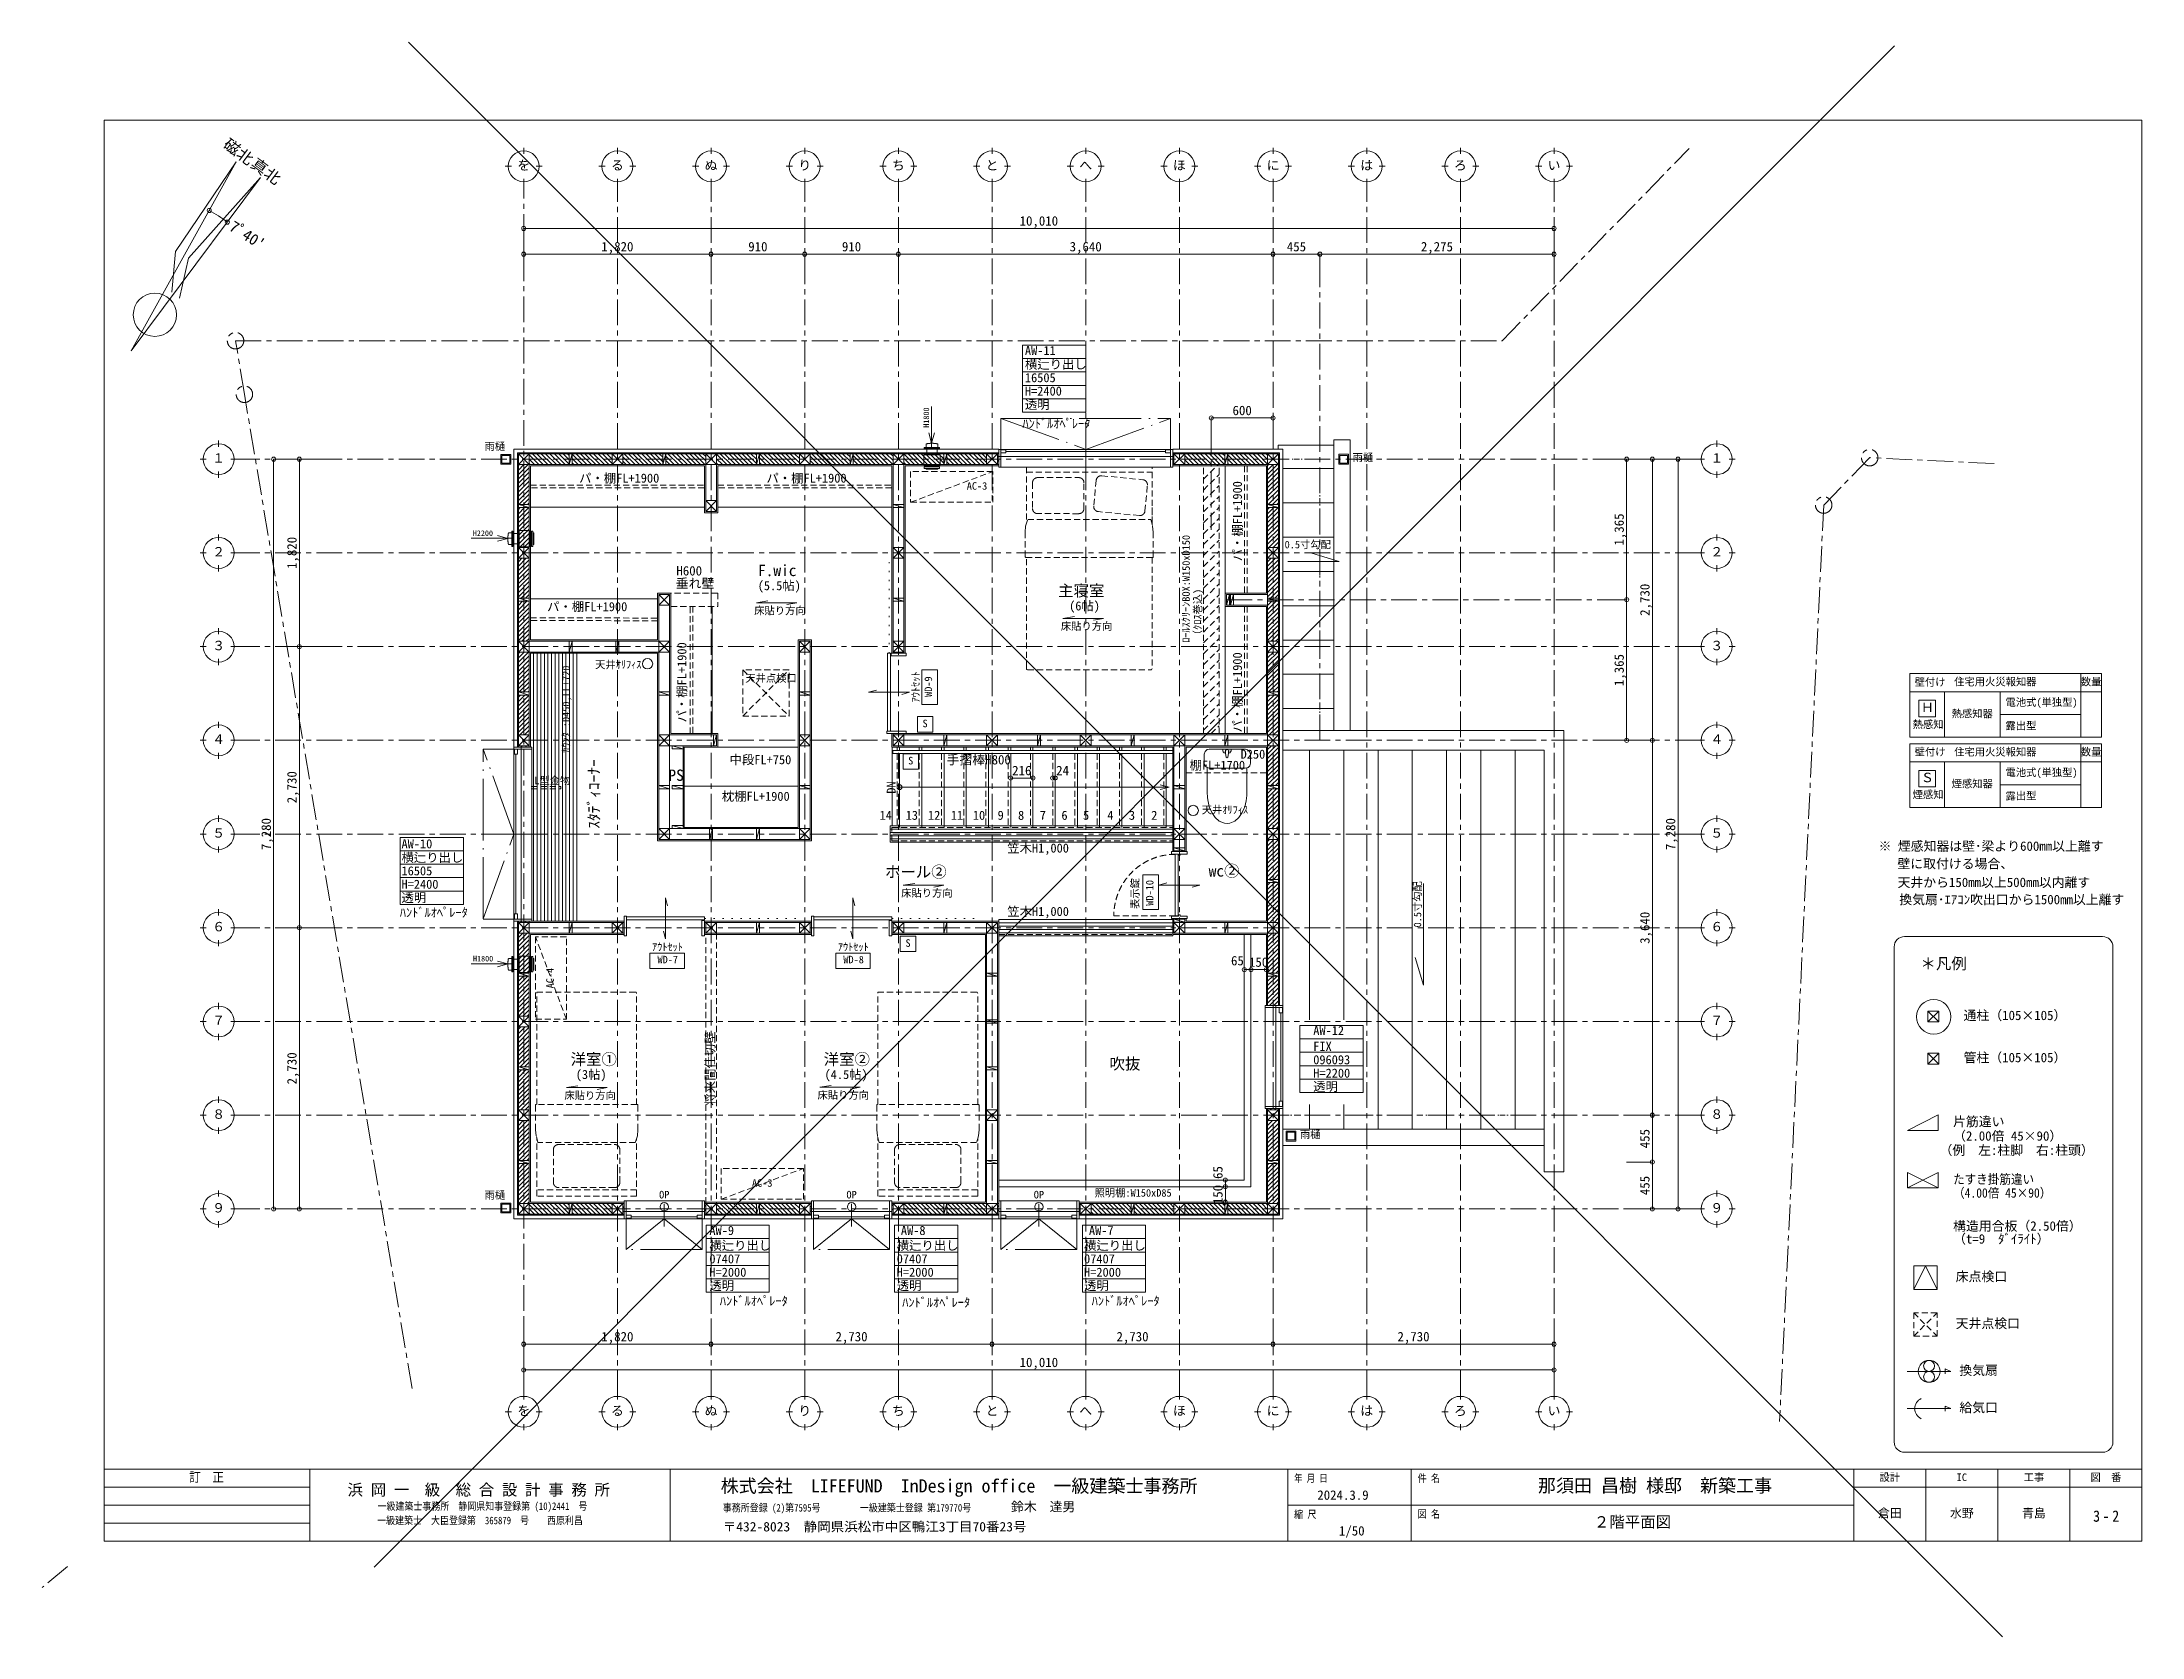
# Model space of a CAD drawing. Units: millimetres at full size, sheet at 1:50. Extents: x -16792 to 54909, y -26252 to 25759.
# Drawn here: x 12699 to 33102, y 9086 to 24573 of the extents above; entities that cross this region are included whole.
import ezdxf
from ezdxf.enums import TextEntityAlignment as Align

# ---------------------------------------------------------------- set-up
doc = ezdxf.new("R2010")
doc.units = ezdxf.units.MM
doc.header["$LTSCALE"] = 50
doc.header["$PDMODE"] = 32
doc.header["$PDSIZE"] = 40
for name, pattern in [('CHAIN1', [8, 5, -1, 1, -1]), ('CHAIN2', [12, 9, -1, 1, -1]), ('DASHED1', [1.8, 1.2, -0.6]), ('DOTTED', [1.75, 0.25, -1.5]), ('LONG_DASHED_DOTTED', [15.25, 12, -1.5, 0.25, -1.5])]:
    doc.linetypes.add(name, pattern=pattern)
for name, color, linetype, lineweight in [('3-1_通り芯・通り番号', 7, 'Continuous', 13), ('3-2_柱(黄)', 4, 'Continuous', 5), ('3-3_仕上線(黄)', 3, 'Continuous', 20), ('3-4_下地・間柱(水色)', 4, 'Continuous', 5), ('3-5_サッシ・室内建具', 7, 'Continuous', 13), ('3-6_住宅設備・造作', 4, 'Continuous', 5), ('3-7_家具点線', 4, 'DASHED1', 5), ('3-8_ハッチング', 1, 'Continuous', 9), ('3-9_建築設備', 5, 'Continuous', 13), ('3-A_文字', 7, 'Continuous', 13), ('3-D_断熱・その他ｸﾞﾚｰ', 1, 'Continuous', 9), ('3-F_寸法・方位', 7, 'Continuous', 13), ('F-F_図面枠（共通）', 7, 'Continuous', 13)]:
    doc.layers.add(name, color=color, linetype=linetype, lineweight=lineweight)
doc.styles.add('ＭＳ ゴシック', font='')
doc.styles.get('ＭＳ ゴシック').set_extended_font_data('MS Gothic')

msp = doc.modelspace()

# ---------------------------------------------------------------- texts
at = {"layer": '3-5_サッシ・室内建具', "style": 'ＭＳ ゴシック'}
for s, p in [('ｱｳﾄｾｯﾄ', (21246.38, 18161.13)), ('WD-9', (21368.7, 18214.2)), ('表示錠', (23376.98, 16154.7)), ('WD-10', (23519.54, 16186.92))]:
    msp.add_text(s, height=73.31, rotation=90, dxfattribs=at).set_placement(p, align=Align.BOTTOM_LEFT)
for s, p in [('ｱｳﾄｾｯﾄ', (18625.72, 15727.49)), ('ｱｳﾄｾｯﾄ', (20431.39, 15727.49)), ('WD-7', (18678.79, 15605.18)), ('WD-8', (20484.46, 15605.18)), ('OP', (18694.68, 13322.19)), ('OP', (20514.61, 13322.19)), ('OP', (22334.61, 13322.19))]:
    msp.add_text(s, height=73.31, dxfattribs=at).set_placement(p, align=Align.BOTTOM_LEFT)
at = {"layer": '3-9_建築設備', "style": 'ＭＳ ゴシック'}
msp.add_text('H1800', height=54.99, rotation=90, dxfattribs=at).set_placement((21334.09, 20827.87), align=Align.BOTTOM_LEFT)
for s, height, p in [('H2200', 54.99, (16884.49, 19759.44)), ('天井ｵﾘﾌｨｽ', 73.31, (18073.01, 18469.38)), ('S', 73.31, (21253.88, 17897.51)), ('S', 73.31, (21114.29, 17536.59)), ('天井ｵﾘﾌｨｽ', 73.31, (23966.4, 17059.32)), ('S', 73.31, (21087.88, 15765.53)), ('H1800', 54.99, (16886.4, 15629.11))]:
    msp.add_text(s, height=height, dxfattribs=at).set_placement(p, align=Align.BOTTOM_LEFT)
at = {"layer": '3-A_文字', "style": 'ＭＳ ゴシック', "width": 1.05}
for s, p in [('磁北', (14430.59, 23533.04)), ('真北', (14696.56, 23343.26))]:
    msp.add_text(s, height=110, rotation=323.229, dxfattribs=at).set_placement(p, align=Align.BOTTOM_LEFT)
at = {"layer": '3-A_文字', "style": 'ＭＳ ゴシック'}
for s, height, p in [('を', 91.64, (17317.02, 23303.56)), ('る', 91.64, (18227.02, 23303.56)), ('ぬ', 91.64, (19137.02, 23303.56)), ('り', 91.64, (20047.02, 23303.56)), ('ち', 91.64, (20957.02, 23303.56)), ('と', 91.64, (21867.02, 23303.56)), ('へ', 91.64, (22777.02, 23303.56)), ('ほ', 91.64, (23687.02, 23303.56)), ('に', 91.64, (24597.02, 23303.56)), ('は', 91.64, (25507.02, 23303.56)), ('ろ', 91.64, (26417.02, 23303.56)), ('い', 91.64, (27327.02, 23303.56)), ('AW-11', 87.98, (22248.66, 21506.94)), ('横辷り出し', 87.98, (22248.66, 21373.67)), ('H=2400', 87.98, (22248.66, 21113.67)), ('16505', 87.98, (22248.66, 21243.67)), ('透明', 87.98, (22248.66, 20983.67)), ('ﾊﾝﾄﾞﾙｵﾍﾟﾚｰﾀ', 87.98, (22224.66, 20798.12)), ('雨樋', 73.31, (16998.16, 20588.62)), ('１', 91.64, (14352.79, 20460.05)), ('雨樋', 73.31, (25431.79, 20480.19)), ('１', 91.64, (28907.9, 20460.05)), ('パ・棚FL+1900', 87.98, (17917.27, 20268.18)), ('パ・棚FL+1900', 87.98, (19737.27, 20268.18)), ('AC-3', 73.31, (21683.63, 20203.79)), ('２', 91.64, (14352.79, 19550.05)), ('0.5寸勾配', 73.31, (24771.95, 19635.07)), ('２', 91.64, (28907.9, 19550.05)), ('H600', 91.64, (18862.7, 19365.65)), ('F.wic', 110, (19655.11, 19353.91)), ('垂れ壁', 91.64, (18856.6, 19243.73)), ('(5.5帖)', 87.98, (19652.61, 19223.91)), ('主寝室', 110, (22570.77, 19157.55)), ('パ・棚FL+1900', 87.98, (17606.63, 19020.2)), ('床貼り方向', 73.31, (19618.92, 18993.97)), ('(6帖)', 87.98, (22678.27, 19027.55)), ('床貼り方向', 73.31, (22597.69, 18841.85)), ('３', 91.64, (14352.79, 18640.05)), ('３', 91.64, (28907.9, 18640.05)), ('天井点検口', 73.31, (19532.14, 18337.84)), ('４', 91.64, (14352.79, 17730.05)), ('４', 91.64, (28907.9, 17730.05)), ('手摺棒H800', 91.64, (21487.43, 17530.96)), ('棚FL+1700', 87.98, (23848.71, 17480.78)), ('D250', 87.98, (24344.13, 17587.92)), ('L型金物', 73.31, (17481.98, 17343.5)), ('枕棚FL+1900', 87.98, (19304.19, 17178.89)), ('５', 91.64, (14352.79, 16820.05)), ('14', 87.98, (20836.81, 16994.4)), ('13', 87.98, (21090.09, 16994.4)), ('12', 87.98, (21306.81, 16994.4)), ('11', 87.98, (21528.76, 16994.4)), ('10', 87.98, (21742.87, 16994.4)), ('9', 87.98, (21983.09, 16994.4)), ('8', 87.98, (22181.54, 16994.4)), ('7', 87.98, (22393.04, 16994.4)), ('6', 87.98, (22603.39, 16994.4)), ('5', 87.98, (22813.39, 16994.4)), ('4', 87.98, (23048.82, 16994.4)), ('3', 87.98, (23258.82, 16994.4)), ('2', 87.98, (23475.76, 16994.4)), ('５', 91.64, (28907.9, 16820.05)), ('AW-10', 87.98, (16191.83, 16717.38)), ('笠木H1,000', 87.98, (22077.06, 16676.12)), ('横辷り出し', 87.98, (16191.83, 16584.87)), ('16505', 87.98, (16191.83, 16454.87)), ('ホール②', 110, (20888.27, 16427.55)), ('wc②', 110, (24033.92, 16436.55)), ('H=2400', 87.98, (16191.83, 16324.87)), ('床貼り方向', 73.31, (21046.47, 16251.62)), ('ﾊﾝﾄﾞﾙｵﾍﾟﾚｰﾀ', 87.98, (16175.59, 16051.04)), ('透明', 87.98, (16191.83, 16194.87)), ('笠木H1,000', 87.98, (22077.06, 16060.76)), ('６', 91.64, (14352.79, 15910.05)), ('６', 91.64, (28907.9, 15910.05)), ('７', 91.64, (14352.79, 15000.05)), ('７', 91.64, (28907.9, 15000.05)), ('AW-12', 87.98, (25049.91, 14904.84)), ('洋室①', 110, (17835.03, 14607.55)), ('洋室②', 110, (20293.44, 14607.55)), ('吹抜', 110, (23070.53, 14563.68)), ('096093', 87.98, (25049.91, 14620.78)), ('FIX', 87.98, (25049.91, 14750.78)), ('(3帖)', 87.98, (17884.75, 14477.55)), ('(4.5帖)', 87.98, (20302.12, 14477.55)), ('透明', 87.98, (25049.91, 14360.78)), ('H=2200', 87.98, (25049.91, 14490.78)), ('床貼り方向', 73.31, (17774.2, 14285.08)), ('床貼り方向', 73.31, (20233.9, 14289.55)), ('８', 91.64, (14352.79, 14090.05)), ('８', 91.64, (28907.9, 14090.05)), ('雨樋', 73.31, (24920.43, 13907.09)), ('AC-3', 73.31, (19597.08, 13435.67)), ('９', 91.64, (14352.79, 13180.05)), ('雨樋', 73.31, (16998.16, 13318.39)), ('照明棚:W150xD85', 73.31, (22925.41, 13339.78)), ('９', 91.64, (28907.9, 13180.05)), ('AW-9', 87.98, (19183.2, 12962.79)), ('AW-8', 87.98, (21043.74, 12962.79)), ('AW-7', 87.98, (22870.68, 12962.79)), ('横辷り出し', 87.98, (19183.2, 12817.55)), ('横辷り出し', 87.98, (21003.2, 12817.55)), ('横辷り出し', 87.98, (22823.2, 12817.55)), ('07407', 87.98, (19183.2, 12687.55)), ('H=2000', 87.98, (19183.2, 12557.55)), ('07407', 87.98, (21003.2, 12687.55)), ('H=2000', 87.98, (21003.2, 12557.55)), ('07407', 87.98, (22823.2, 12687.55)), ('H=2000', 87.98, (22823.2, 12557.55)), ('透明', 87.98, (19183.2, 12427.55)), ('透明', 87.98, (21003.2, 12427.55)), ('透明', 87.98, (22823.2, 12427.55)), ('ﾊﾝﾄﾞﾙｵﾍﾟﾚｰﾀ', 87.98, (19284.73, 12278.7)), ('ﾊﾝﾄﾞﾙｵﾍﾟﾚｰﾀ', 87.98, (21056.54, 12264.85)), ('ﾊﾝﾄﾞﾙｵﾍﾟﾚｰﾀ', 87.98, (22897.57, 12278.7)), ('を', 91.64, (17317.02, 11210.05)), ('る', 91.64, (18227.02, 11210.05)), ('ぬ', 91.64, (19137.02, 11210.05)), ('り', 91.64, (20047.02, 11210.05)), ('ち', 91.64, (20957.02, 11210.05)), ('と', 91.64, (21867.02, 11210.05)), ('へ', 91.64, (22777.02, 11210.05)), ('ほ', 91.64, (23687.02, 11210.05)), ('に', 91.64, (24597.02, 11210.05)), ('は', 91.64, (25507.02, 11210.05)), ('ろ', 91.64, (26417.02, 11210.05)), ('い', 91.64, (27327.02, 11210.05))]:
    msp.add_text(s, height=height, dxfattribs=at).set_placement(p, align=Align.BOTTOM_LEFT)
for s, height, rotation, p in [("7ﾟ40'", 110, 327.062, (14489.92, 22725.29)), ('パ・棚FL+1900', 87.98, 90, (24383.27, 19530.59)), ('ﾛｰﾙｽｸﾘｰﾝBOX:W150xD150', 73.31, 90, (23872.68, 18738.56)), ('（ｸﾛｽ巻込)', 73.31, 90, (23985.75, 18763.64)), ('パ・棚FL+1900', 87.98, 90, (18986.09, 17965.5)), ('パ・棚FL+1900', 87.98, 90, (24383.27, 17868.02)), ('ｶｳﾝﾀｰ:D450,FL+720', 73.31, 90, (17849.35, 17669.9)), ('ｽﾀﾃﾞｨｺｰﾅｰ', 110, 90, (18149.52, 16933.8)), ('中段FL+750', 87.98, 359.988, (19379.65, 17534.37)), ('DN', 87.98, 90, (21019.52, 17273.8)), ('0.5寸勾配', 73.31, 90, (26121.02, 15975.72)), ('AC-4', 73.31, 90, (17693.71, 15383.79)), ('将来間仕切壁', 87.98, 90, (19260.8, 14245.8))]:
    msp.add_text(s, height=height, rotation=rotation, dxfattribs=at).set_placement(p, align=Align.BOTTOM_LEFT)
at = {"layer": '3-F_寸法・方位', "style": 'ＭＳ ゴシック'}
for s, height, p in [('10,010', 91.64, (22197.02, 22762.96)), ('1,820', 91.64, (18133.27, 22512.96)), ('910', 91.64, (19560.77, 22512.96)), ('910', 91.64, (20470.77, 22512.96)), ('3,640', 91.64, (22683.27, 22512.96)), ('455', 91.64, (24793.27, 22512.96)), ('2,275', 91.64, (26095.77, 22512.96)), ('600', 91.64, (24265.77, 20922.61)), ('PS', 110, (18784.6, 17365.72)), ('216', 91.64, (22124.77, 17426.26)), ('24', 91.64, (22552.31, 17426.26)), ('65', 91.64, (24251.01, 15579.93)), ('150', 91.64, (24425.77, 15565.77)), ('1,820', 91.64, (18133.27, 11929.12)), ('2,730', 91.64, (20408.27, 11929.12)), ('2,730', 91.64, (23138.27, 11929.12)), ('2,730', 91.64, (25868.27, 11929.12)), ('10,010', 91.64, (22197.02, 11679.12))]:
    msp.add_text(s, height=height, dxfattribs=at).set_placement(p, align=Align.BOTTOM_LEFT)
for s, p in [('1,365', (28094.52, 19683.8)), ('1,820', (15199.83, 19456.3)), ('2,730', (28344.52, 19001.3)), ('1,365', (28094.52, 18318.8)), ('2,730', (15199.83, 17181.3)), ('7,280', (14949.83, 16726.3)), ('7,280', (28594.52, 16726.3)), ('3,640', (28344.52, 15816.3)), ('2,730', (15199.83, 14451.3)), ('455', (28344.52, 13831.3)), ('65', (24196.44, 13533.57)), ('150', (24196.76, 13288.8)), ('455', (28344.52, 13376.3))]:
    msp.add_text(s, height=91.64, rotation=90, dxfattribs=at).set_placement(p, align=Align.BOTTOM_LEFT)
at = {"layer": 'F-F_図面枠（共通）', "style": 'ＭＳ ゴシック'}
for s, height, p in [('壁付け', 73.31, (30892.84, 18299.26)), ('住宅用火災報知器', 73.31, (31277.2, 18302.84)), ('数量', 73.31, (32507.08, 18302.84)), ('Ｈ', 91.64, (30954.22, 18040.06)), ('電池式(単独型)', 73.31, (31776.02, 18103.85)), ('熱感知', 73.31, (30873.3, 17888.58)), ('熱感知器', 73.31, (31252.5, 17993.29)), ('露出型', 73.31, (31776.02, 17876.04)), ('壁付け', 73.31, (30892.84, 17621.74)), ('住宅用火災報知器', 73.31, (31277.2, 17621.48)), ('数量', 73.31, (32507.08, 17621.48)), ('Ｓ', 91.64, (30954.22, 17358.7)), ('煙感知器', 73.31, (31252.5, 17311.93)), ('電池式(単独型)', 73.31, (31776.02, 17422.49)), ('煙感知', 73.31, (30873.3, 17207.22)), ('露出型', 73.31, (31776.02, 17194.68)), ('※ 煙感知器は壁･梁より600mm以上離す', 91.64, (30542.39, 16692.12)), ('壁に取付ける場合、', 91.64, (30725.27, 16521.08)), ('天井から150mm以上500mm以内離す', 91.64, (30726.37, 16340.37)), ('換気扇･ｴｱｺﾝ吹出口から1500mm以上離す', 91.64, (30744.24, 16173.27)), ('＊凡例', 110, (30948.82, 15536.62)), ('通柱（105×105）', 91.64, (31368.15, 15048.61)), ('管柱（105×105）', 91.64, (31368.15, 14639.12)), ('片筋違い', 91.64, (31266.29, 14017.71)), ('（例\u3000左:柱脚\u3000右:柱頭）', 91.64, (31134.32, 13739.83)), ('（2.00倍 45×90）', 91.64, (31266.29, 13877.49)), ('構造用合板（2.50倍）', 91.64, (31266.29, 13003.27)), ('（t=9\u3000ﾀﾞｲﾗｲﾄ）', 91.64, (31266.29, 12878.27)), ('床点検口', 91.64, (31291.48, 12512.51)), ('天井点検口', 91.64, (31291.48, 12057.51)), ('換気扇', 91.64, (31327.22, 11602.51)), ('給気口', 91.64, (31327.22, 11240.55)), ('株式会社\u3000LIFEFUND\u3000InDesign office\u3000一級建築士事務所', 128.3, (19292.91, 10450.33)), ('那須田 昌樹 様邸\u3000新築工事', 128.3, (27232.98, 10453.11)), ('設計', 73.31, (30551.73, 10578.11)), ('IC', 73.31, (31301.73, 10578.11)), ('工事', 73.31, (31951.73, 10578.11)), ('図\u3000番', 73.31, (32601.73, 10578.11)), ('浜 岡 一\u3000級\u3000総 合 設 計 事 務 所', 110, (15667.8, 10427.32)), ('鈴木\u3000達男', 91.64, (22113.72, 10278.24)), ('倉田', 84.31, (30536.73, 10220.61)), ('水野', 84.31, (31236.73, 10220.61)), ('青島', 84.31, (31936.73, 10220.61)), ('1/50', 91.64, (25299.57, 10043.69))]:
    msp.add_text(s, height=height, dxfattribs=at).set_placement(p, align=Align.BOTTOM_LEFT)
for s, height, width, p in [('たすき掛筋違い', 91.64, 0.9, (31266.29, 13458.27)), ('（4.00倍 45×90）', 91.64, 0.9, (31266.29, 13324.26)), ('訂\u3000正', 91.64, 0.9, (14129.23, 10565.61)), ('年 月 日', 73.31, 0.8, (24863.95, 10568.25)), ('件 名', 73.31, 0.85, (26063.95, 10568.25)), ('一級建築士\u3000大臣登録第\u3000365879\u3000号\u3000\u3000西原利昌', 73.31, 0.85, (15955.3, 10158.98)), ('一級建築士事務所\u3000静岡県知事登録第 (10)2441\u3000号', 73.31, 0.85, (15958.68, 10297.58)), ('事務所登録 (2)第7595号', 73.31, 0.85, (19313.37, 10281.86)), ('〒432-8023\u3000静岡県浜松市中区鴨江3丁目70番23号', 91.64, 1.05, (19313.06, 10083.49)), ('一級建築士登録 第179770号', 73.31, 0.85, (20645.22, 10281.86)), ('縮 尺', 73.31, 0.85, (24863.95, 10218.25)), ('図 名', 73.31, 0.85, (26064.3, 10221.49))]:
    msp.add_text(s, height=height, dxfattribs=dict(at, width=width)).set_placement(p, align=Align.BOTTOM_LEFT)
at = {"layer": 'F-F_図面枠（共通）', "color": 3, "style": 'ＭＳ ゴシック'}
for s, height, p in [('2024.3.9', 91.64, (25089.23, 10390.61)), ('２階平面図', 110, (27776.73, 10115.61))]:
    msp.add_text(s, height=height, dxfattribs=at).set_placement(p, align=Align.BOTTOM_LEFT)
at = {"layer": 'F-F_図面枠（共通）', "color": 3, "insert": (32626.73, 10203.11), "char_height": 110, "attachment_point": 7, "style": 'ＭＳ ゴシック'}
msp.add_mtext('\\T1.38;\\W0.9;3-2', dxfattribs=at)

# ---------------------------------------------------------------- blocks, each defined once
blk = doc.blocks.new('SA')
at = {"layer": '3-9_建築設備'}
for p, q in [((-74.76, 215.53), (-74.76, 201.53)), ((-74.76, 215.53), (75.24, 215.53)), ((-57.26, 223.53), (-57.26, 215.53)), ((-57.26, 223.53), (57.74, 223.53)), ((-57.26, 215.53), (57.74, 215.53)), ((57.74, 223.53), (57.74, 215.53)), ((75.24, 215.53), (75.24, 201.53)), ((-79.76, 181.68), (-79.76, 95.68)), ((-79.76, 181.68), (80.24, 181.68)), ((-79.76, 181.68), (-79.76, 95.68)), ((-79.76, 181.68), (80.24, 181.68)), ((-79.76, 95.68), (-79.76, 82.68)), ((-79.76, 82.68), (80.24, 82.68)), ((-74.76, 201.53), (75.24, 201.53)), ((-74.76, 21.68), (-74.76, 11.68)), ((-74.76, 21.68), (75.24, 21.68)), ((-74.76, 11.68), (75.24, 11.68)), ((-49.26, 201.68), (-49.26, 181.68)), ((-49.26, 201.68), (49.74, 201.68)), ((-49.26, 181.68), (49.74, 181.68)), ((4.57, -385.34), (4.57, 20.47)), ((49.74, 201.68), (49.74, 181.68)), ((49.74, 82.68), (49.74, 21.68)), ((75.24, 21.68), (75.24, 11.68)), ((80.24, 181.68), (80.24, 95.68)), ((80.24, 181.68), (80.24, 82.68))]:
    blk.add_line(p, q, dxfattribs=at)
for points in [[(56.85, -22.4), (56.85, 11.68), (-56.36, 11.68), (-56.36, -22.3), (-55.75, -22.43), (-54.88, -22.61), (-54.02, -22.79), (-53.15, -22.97), (-52.28, -23.14), (-51.41, -23.31), (-50.54, -23.48), (-49.68, -23.64), (-48.81, -23.8), (-47.93, -23.96), (-47.06, -24.12), (-46.19, -24.27), (-45.32, -24.42), (-44.45, -24.57), (-43.57, -24.71), (-42.7, -24.86), (-41.83, -24.99), (-40.95, -25.13), (-40.08, -25.26), (-39.2, -25.39), (-38.33, -25.52), (-37.45, -25.65), (-36.58, -25.77), (-35.7, -25.89), (-34.82, -26), (-33.94, -26.12), (-33.07, -26.23), (-32.19, -26.34), (-31.31, -26.44), (-30.43, -26.54), (-29.55, -26.64), (-28.67, -26.74), (-27.79, -26.83), (-26.91, -26.92), (-26.03, -27.01), (-25.15, -27.1)], [(-49.26, 82.68), (-49.26, 21.68), (49.74, 21.68)], [(-25.15, -27.1), (-24.27, -27.18), (-23.39, -27.26), (-22.51, -27.34), (-21.62, -27.41), (-20.74, -27.48), (-19.86, -27.55), (-18.98, -27.61), (-18.09, -27.67), (-17.21, -27.73), (-16.33, -27.79), (-15.44, -27.84), (-14.56, -27.89), (-13.68, -27.94), (-12.79, -27.99), (-11.91, -28.03), (-11.03, -28.07), (-10.14, -28.11), (-9.26, -28.14), (-8.37, -28.17), (-7.49, -28.2), (-6.6, -28.22), (-5.72, -28.24), (-4.84, -28.26), (-3.95, -28.28), (-3.07, -28.29), (-2.18, -28.3), (-1.3, -28.31), (-0.41, -28.32), (0.47, -28.32), (1.36, -28.32), (2.24, -28.31), (3.13, -28.3), (4.01, -28.29), (4.9, -28.28), (5.78, -28.26), (6.67, -28.24), (7.55, -28.22), (8.44, -28.2), (9.32, -28.17)], [(-23.51, -128.36), (3.28, -28.37), (30.07, -128.36)], [(9.32, -28.17), (10.21, -28.14), (11.09, -28.11), (11.97, -28.07), (12.86, -28.03), (13.74, -27.99), (14.63, -27.94), (15.51, -27.89), (16.39, -27.84), (17.28, -27.79), (18.16, -27.73), (19.04, -27.67), (19.92, -27.61), (20.81, -27.55), (21.69, -27.48), (22.57, -27.41), (23.45, -27.34), (24.33, -27.26), (25.22, -27.18), (26.1, -27.1), (26.98, -27.01), (27.86, -26.92), (28.74, -26.83), (29.62, -26.74), (30.5, -26.64), (31.38, -26.54), (32.26, -26.44), (33.13, -26.34), (34.01, -26.23), (34.89, -26.12), (35.77, -26), (36.65, -25.89), (37.52, -25.77), (38.4, -25.65), (39.27, -25.52), (40.15, -25.39), (41.03, -25.26), (41.9, -25.13), (42.77, -24.99), (43.65, -24.86)], [(43.65, -24.86), (44.52, -24.71), (45.4, -24.57), (46.27, -24.42), (47.14, -24.27), (48.01, -24.12), (48.88, -23.96), (49.75, -23.8), (50.62, -23.64), (51.49, -23.48), (52.36, -23.31), (53.23, -23.14), (54.1, -22.97), (54.96, -22.79), (55.83, -22.61), (56.7, -22.43), (57.31, -22.3)]]:
    blk.add_lwpolyline(points, dxfattribs=at)

# ---------------------------------------------------------------- linework, layer by layer
at = {"layer": '3-1_通り芯・通り番号'}
for p, q in [((17379.52, 23546.06), (17379.52, 23486.06)), ((18289.52, 23546.06), (18289.52, 23486.06)), ((19199.52, 23546.06), (19199.52, 23486.06)), ((20109.52, 23546.06), (20109.52, 23486.06)), ((21019.52, 23546.06), (21019.52, 23486.06)), ((21929.52, 23546.06), (21929.52, 23486.06)), ((22839.52, 23546.06), (22839.52, 23486.06)), ((23749.52, 23546.06), (23749.52, 23486.06)), ((24659.52, 23546.06), (24659.52, 23486.06)), ((25569.52, 23546.06), (25569.52, 23486.06)), ((26479.52, 23546.06), (26479.52, 23486.06)), ((27389.52, 23546.06), (27389.52, 23486.06)), ((17199.52, 23366.06), (17259.52, 23366.06)), ((17499.52, 23366.06), (17559.52, 23366.06)), ((18109.52, 23366.06), (18169.52, 23366.06)), ((18409.52, 23366.06), (18469.52, 23366.06)), ((19019.52, 23366.06), (19079.52, 23366.06)), ((19319.52, 23366.06), (19379.52, 23366.06)), ((19929.52, 23366.06), (19989.52, 23366.06)), ((20229.52, 23366.06), (20289.52, 23366.06)), ((20839.52, 23366.06), (20899.52, 23366.06)), ((21139.52, 23366.06), (21199.52, 23366.06)), ((21749.52, 23366.06), (21809.52, 23366.06)), ((22049.52, 23366.06), (22109.52, 23366.06)), ((22659.52, 23366.06), (22719.52, 23366.06)), ((22959.52, 23366.06), (23019.52, 23366.06)), ((23569.52, 23366.06), (23629.52, 23366.06)), ((23869.52, 23366.06), (23929.52, 23366.06)), ((24479.52, 23366.06), (24539.52, 23366.06)), ((24779.52, 23366.06), (24839.52, 23366.06)), ((25389.52, 23366.06), (25449.52, 23366.06)), ((25689.52, 23366.06), (25749.52, 23366.06)), ((26299.52, 23366.06), (26359.52, 23366.06)), ((26599.52, 23366.06), (26659.52, 23366.06)), ((27209.52, 23366.06), (27269.52, 23366.06)), ((27509.52, 23366.06), (27569.52, 23366.06)), ((17379.52, 23246.06), (17379.52, 23186.06)), ((18289.52, 23246.06), (18289.52, 23186.06)), ((19199.52, 23246.06), (19199.52, 23186.06)), ((20109.52, 23246.06), (20109.52, 23186.06)), ((21019.52, 23246.06), (21019.52, 23186.06)), ((21929.52, 23246.06), (21929.52, 23186.06)), ((22839.52, 23246.06), (22839.52, 23186.06)), ((23749.52, 23246.06), (23749.52, 23186.06)), ((24659.52, 23246.06), (24659.52, 23186.06)), ((25569.52, 23246.06), (25569.52, 23186.06)), ((26479.52, 23246.06), (26479.52, 23186.06)), ((27389.52, 23246.06), (27389.52, 23186.06)), ((14415.29, 20642.55), (14415.29, 20702.55)), ((28970.4, 20702.55), (28970.4, 20642.55)), ((14235.29, 20522.55), (14295.29, 20522.55)), ((14535.29, 20522.55), (14595.29, 20522.55)), ((28850.4, 20522.55), (28790.4, 20522.55)), ((29150.4, 20522.55), (29090.4, 20522.55)), ((14415.29, 20342.55), (14415.29, 20402.55)), ((28970.4, 20402.55), (28970.4, 20342.55)), ((14415.29, 19732.55), (14415.29, 19792.55)), ((28970.4, 19792.55), (28970.4, 19732.55)), ((14235.29, 19612.55), (14295.29, 19612.55)), ((14535.29, 19612.55), (14595.29, 19612.55)), ((28850.4, 19612.55), (28790.4, 19612.55)), ((29150.4, 19612.55), (29090.4, 19612.55)), ((14415.29, 19432.55), (14415.29, 19492.55)), ((28970.4, 19492.55), (28970.4, 19432.55)), ((14415.29, 18822.55), (14415.29, 18882.55)), ((28970.4, 18882.55), (28970.4, 18822.55)), ((14235.29, 18702.55), (14295.29, 18702.55)), ((14415.29, 18522.55), (14415.29, 18582.55)), ((14535.29, 18702.55), (14595.29, 18702.55)), ((28850.4, 18702.55), (28790.4, 18702.55)), ((28970.4, 18582.55), (28970.4, 18522.55)), ((29150.4, 18702.55), (29090.4, 18702.55)), ((14415.29, 17912.55), (14415.29, 17972.55)), ((28970.4, 17972.55), (28970.4, 17912.55)), ((14235.29, 17792.55), (14295.29, 17792.55)), ((14535.29, 17792.55), (14595.29, 17792.55)), ((28850.4, 17792.55), (28790.4, 17792.55)), ((29150.4, 17792.55), (29090.4, 17792.55)), ((14415.29, 17612.55), (14415.29, 17672.55)), ((28970.4, 17672.55), (28970.4, 17612.55)), ((14415.29, 17002.55), (14415.29, 17062.55)), ((28970.4, 17062.55), (28970.4, 17002.55)), ((14235.29, 16882.55), (14295.29, 16882.55)), ((14415.29, 16702.55), (14415.29, 16762.55)), ((14535.29, 16882.55), (14595.29, 16882.55)), ((28850.4, 16882.55), (28790.4, 16882.55)), ((28970.4, 16762.55), (28970.4, 16702.55)), ((29150.4, 16882.55), (29090.4, 16882.55)), ((14415.29, 16092.55), (14415.29, 16152.55)), ((28970.4, 16152.55), (28970.4, 16092.55)), ((14235.29, 15972.55), (14295.29, 15972.55)), ((14535.29, 15972.55), (14595.29, 15972.55)), ((28850.4, 15972.55), (28790.4, 15972.55)), ((29150.4, 15972.55), (29090.4, 15972.55)), ((14415.29, 15792.55), (14415.29, 15852.55)), ((28970.4, 15852.55), (28970.4, 15792.55)), ((14415.29, 15182.55), (14415.29, 15242.55)), ((28970.4, 15242.55), (28970.4, 15182.55)), ((14235.29, 15062.55), (14295.29, 15062.55)), ((14415.29, 14882.55), (14415.29, 14942.55)), ((14535.29, 15062.55), (14595.29, 15062.55)), ((28850.4, 15062.55), (28790.4, 15062.55)), ((28970.4, 14942.55), (28970.4, 14882.55)), ((29150.4, 15062.55), (29090.4, 15062.55)), ((14415.29, 14272.55), (14415.29, 14332.55)), ((28970.4, 14332.55), (28970.4, 14272.55)), ((14235.29, 14152.55), (14295.29, 14152.55)), ((14535.29, 14152.55), (14595.29, 14152.55)), ((28850.4, 14152.55), (28790.4, 14152.55)), ((29150.4, 14152.55), (29090.4, 14152.55)), ((14415.29, 13972.55), (14415.29, 14032.55)), ((28970.4, 14032.55), (28970.4, 13972.55)), ((14415.29, 13362.55), (14415.29, 13422.55)), ((28970.4, 13422.55), (28970.4, 13362.55)), ((14235.29, 13242.55), (14295.29, 13242.55)), ((14415.29, 13062.55), (14415.29, 13122.55)), ((14535.29, 13242.55), (14595.29, 13242.55)), ((28850.4, 13242.55), (28790.4, 13242.55)), ((28970.4, 13122.55), (28970.4, 13062.55)), ((29150.4, 13242.55), (29090.4, 13242.55)), ((17379.52, 11392.55), (17379.52, 11452.55)), ((18289.52, 11392.55), (18289.52, 11452.55)), ((19199.52, 11392.55), (19199.52, 11452.55)), ((20109.52, 11392.55), (20109.52, 11452.55)), ((21019.52, 11392.55), (21019.52, 11452.55)), ((21929.52, 11392.55), (21929.52, 11452.55)), ((22839.52, 11392.55), (22839.52, 11452.55)), ((23749.52, 11392.55), (23749.52, 11452.55)), ((24659.52, 11392.55), (24659.52, 11452.55)), ((25569.52, 11392.55), (25569.52, 11452.55)), ((26479.52, 11392.55), (26479.52, 11452.55)), ((27389.52, 11392.55), (27389.52, 11452.55)), ((17259.52, 11272.55), (17199.52, 11272.55)), ((17559.52, 11272.55), (17499.52, 11272.55)), ((18169.52, 11272.55), (18109.52, 11272.55)), ((18469.52, 11272.55), (18409.52, 11272.55)), ((19079.52, 11272.55), (19019.52, 11272.55)), ((19379.52, 11272.55), (19319.52, 11272.55)), ((19989.52, 11272.55), (19929.52, 11272.55)), ((20289.52, 11272.55), (20229.52, 11272.55)), ((20899.52, 11272.55), (20839.52, 11272.55)), ((21199.52, 11272.55), (21139.52, 11272.55)), ((21809.52, 11272.55), (21749.52, 11272.55)), ((22109.52, 11272.55), (22049.52, 11272.55)), ((22719.52, 11272.55), (22659.52, 11272.55)), ((23019.52, 11272.55), (22959.52, 11272.55)), ((23629.52, 11272.55), (23569.52, 11272.55)), ((23929.52, 11272.55), (23869.52, 11272.55)), ((24539.52, 11272.55), (24479.52, 11272.55)), ((24839.52, 11272.55), (24779.52, 11272.55)), ((25449.52, 11272.55), (25389.52, 11272.55)), ((25749.52, 11272.55), (25689.52, 11272.55)), ((26359.52, 11272.55), (26299.52, 11272.55)), ((26659.52, 11272.55), (26599.52, 11272.55)), ((27269.52, 11272.55), (27209.52, 11272.55)), ((27569.52, 11272.55), (27509.52, 11272.55)), ((17379.52, 11092.55), (17379.52, 11152.55)), ((18289.52, 11092.55), (18289.52, 11152.55)), ((19199.52, 11092.55), (19199.52, 11152.55)), ((20109.52, 11092.55), (20109.52, 11152.55)), ((21019.52, 11092.55), (21019.52, 11152.55)), ((21929.52, 11092.55), (21929.52, 11152.55)), ((22839.52, 11092.55), (22839.52, 11152.55)), ((23749.52, 11092.55), (23749.52, 11152.55)), ((24659.52, 11092.55), (24659.52, 11152.55)), ((25569.52, 11092.55), (25569.52, 11152.55)), ((26479.52, 11092.55), (26479.52, 11152.55)), ((27389.52, 11092.55), (27389.52, 11152.55))]:
    msp.add_line(p, q, dxfattribs=at)
at = {"layer": '3-1_通り芯・通り番号', "color": 1, "linetype": 'CHAIN1', "lineweight": 9}
for p, q in [((17379.52, 11452.55), (17379.52, 23216.06)), ((18289.52, 11422.55), (18289.52, 23216.06)), ((19199.52, 11422.55), (19199.52, 23216.06)), ((20109.52, 11422.55), (20109.52, 23216.06)), ((21019.52, 11422.55), (21019.52, 23216.06)), ((21929.52, 11422.55), (21929.52, 23216.06)), ((22839.52, 11422.55), (22839.52, 23216.06)), ((23749.52, 11422.55), (23749.52, 23216.06)), ((24659.52, 11422.55), (24659.52, 23216.06)), ((25569.52, 11422.55), (25569.52, 23216.06)), ((26479.52, 11422.55), (26479.52, 23216.06)), ((27389.52, 11422.55), (27389.52, 23216.06)), ((25114.52, 17792.55), (25114.52, 22512.96)), ((14665.61, 21152.77), (14579.52, 21672.54)), ((16295, 11499.56), (14665.61, 21152.77)), ((24059.52, 20802.99), (24059.52, 19837.28)), ((14565.29, 20522.55), (28820.4, 20522.55)), ((30009.09, 20077.15), (29580.87, 11179.14)), ((14565.29, 19612.55), (28820.4, 19612.55)), ((24207.02, 19157.55), (27874.19, 19157.55)), ((14565.29, 18702.55), (28820.4, 18702.55)), ((14565.29, 17792.55), (28820.4, 17792.55)), ((14565.29, 16882.55), (28820.4, 16882.55)), ((14565.29, 15972.55), (28820.4, 15972.55)), ((14565.29, 15062.55), (28820.4, 15062.55)), ((14565.29, 14152.55), (28820.4, 14152.55)), ((14565.29, 13242.55), (28820.4, 13242.55))]:
    msp.add_line(p, q, dxfattribs=at)
for points in [[(14579.52, 21672.54), (26886.54, 21672.55), (28701.75, 23539.8)], [(31666.96, 20479.47), (30456.17, 20537.4), (30009.09, 20077.15)]]:
    msp.add_lwpolyline(points, dxfattribs=at)
at = {"layer": '3-1_通り芯・通り番号'}
for centre in [(17379.52, 23366.06), (18289.52, 23366.06), (19199.52, 23366.06), (20109.52, 23366.06), (21019.52, 23366.06), (21929.52, 23366.06), (22839.52, 23366.06), (23749.52, 23366.06), (24659.52, 23366.06), (25569.52, 23366.06), (26479.52, 23366.06), (27389.52, 23366.06), (14415.29, 20522.55), (28970.4, 20522.55), (14415.29, 19612.55), (28970.4, 19612.55), (14415.29, 18702.55), (28970.4, 18702.55), (14415.29, 17792.55), (28970.4, 17792.55), (14415.29, 16882.55), (28970.4, 16882.55), (14415.29, 15972.55), (28970.4, 15972.55), (14415.29, 15062.55), (28970.4, 15062.55), (14415.29, 14152.55), (28970.4, 14152.55), (14415.29, 13242.55), (28970.4, 13242.55), (17379.52, 11272.55), (18289.52, 11272.55), (19199.52, 11272.55), (20109.52, 11272.55), (21019.52, 11272.55), (21929.52, 11272.55), (22839.52, 11272.55), (23749.52, 11272.55), (24659.52, 11272.55), (25569.52, 11272.55), (26479.52, 11272.55), (27389.52, 11272.55)]:
    msp.add_circle(centre, 150, dxfattribs=at)
at = {"layer": '3-1_通り芯・通り番号', "color": 1, "linetype": 'CHAIN1', "lineweight": 9}
for centre in [(14579.52, 21672.54), (14579.52, 21672.54), (14665.61, 21152.77), (14665.61, 21152.77), (30456.17, 20537.4), (30009.09, 20077.15)]:
    msp.add_circle(centre, 80, dxfattribs=at)
at = {"layer": '3-2_柱(黄)'}
for p, q in [((17327.02, 20575.05), (17432.02, 20470.05)), ((17432.02, 20575.05), (17327.02, 20470.05)), ((18237.02, 20575.05), (18342.02, 20470.05)), ((18342.02, 20575.05), (18237.02, 20470.05)), ((19147.02, 20575.05), (19252.02, 20470.05)), ((19252.02, 20575.05), (19147.02, 20470.05)), ((20057.02, 20575.05), (20162.02, 20470.05)), ((20162.02, 20575.05), (20057.02, 20470.05)), ((20967.02, 20575.05), (21072.02, 20470.05)), ((21072.02, 20575.05), (20967.02, 20470.05)), ((21877.02, 20575.05), (21982.02, 20470.05)), ((21982.02, 20575.05), (21877.02, 20470.05)), ((23697.02, 20575.05), (23802.02, 20470.05)), ((23802.02, 20575.05), (23697.02, 20470.05)), ((24607.02, 20575.05), (24712.02, 20470.05)), ((24712.02, 20575.05), (24607.02, 20470.05)), ((19147.02, 20120.05), (19252.02, 20015.05)), ((19252.02, 20120.05), (19147.02, 20015.05)), ((17327.02, 19560.05), (17432.02, 19665.05)), ((17327.02, 19665.05), (17432.02, 19560.05)), ((20967.02, 19665.05), (21072.02, 19560.05)), ((21072.02, 19665.05), (20967.02, 19560.05)), ((24607.02, 19665.05), (24712.02, 19560.05)), ((24712.02, 19665.05), (24607.02, 19560.05)), ((18692.02, 19210.05), (18797.02, 19105.05)), ((18797.02, 19210.05), (18692.02, 19105.05)), ((17327.02, 18755.05), (17432.02, 18650.05)), ((17432.02, 18755.05), (17327.02, 18650.05)), ((18692.02, 18755.05), (18797.02, 18650.05)), ((18797.02, 18755.05), (18692.02, 18650.05)), ((20057.02, 18755.05), (20162.02, 18650.05)), ((20162.02, 18755.05), (20057.02, 18650.05)), ((21072.02, 18755.05), (20967.02, 18650.05)), ((21072.02, 18650.05), (20967.02, 18755.05)), ((24712.02, 18755.05), (24607.02, 18650.05)), ((24712.02, 18650.05), (24607.02, 18755.05)), ((17327.02, 17740.05), (17432.02, 17845.05)), ((17327.02, 17845.05), (17432.02, 17740.05)), ((18692.02, 17845.05), (18797.02, 17740.05)), ((18797.02, 17845.05), (18692.02, 17740.05)), ((20162.02, 17845.05), (20057.02, 17740.05)), ((20162.02, 17740.05), (20057.02, 17845.05)), ((20967.02, 17845.05), (21072.02, 17740.05)), ((21072.02, 17845.05), (20967.02, 17740.05)), ((21982.02, 17740.05), (21877.02, 17845.05)), ((21877.02, 17740.05), (21982.02, 17845.05)), ((22892.02, 17740.05), (22787.02, 17845.05)), ((22787.02, 17740.05), (22892.02, 17845.05)), ((23697.02, 17845.05), (23802.02, 17740.05)), ((23802.02, 17845.05), (23697.02, 17740.05)), ((24607.02, 17845.05), (24712.02, 17740.05)), ((24712.02, 17845.05), (24607.02, 17740.05)), ((18692.02, 16935.05), (18797.02, 16830.05)), ((18797.02, 16935.05), (18692.02, 16830.05)), ((20057.02, 16935.05), (20162.02, 16830.05)), ((20162.02, 16935.05), (20057.02, 16830.05)), ((23697.02, 16935.05), (23802.02, 16830.05)), ((23802.02, 16935.05), (23697.02, 16830.05)), ((24712.02, 16935.05), (24607.02, 16830.05)), ((24712.02, 16830.05), (24607.02, 16935.05)), ((17327.02, 16025.05), (17432.02, 15920.05)), ((17432.02, 16025.05), (17327.02, 15920.05)), ((18342.02, 15920.05), (18237.02, 16025.05)), ((18237.02, 15920.05), (18342.02, 16025.05)), ((19252.02, 15920.05), (19147.02, 16025.05)), ((19147.02, 15920.05), (19252.02, 16025.05)), ((20162.02, 15920.05), (20057.02, 16025.05)), ((20057.02, 15920.05), (20162.02, 16025.05)), ((21072.02, 15920.05), (20967.02, 16025.05)), ((20967.02, 15920.05), (21072.02, 16025.05)), ((21877.02, 16025.05), (21982.02, 15920.05)), ((21982.02, 16025.05), (21877.02, 15920.05)), ((23697.02, 16025.05), (23802.02, 15920.05)), ((23802.02, 16025.05), (23697.02, 15920.05)), ((24607.02, 16025.05), (24712.02, 15920.05)), ((24712.02, 16025.05), (24607.02, 15920.05)), ((17327.02, 15010.05), (17432.02, 15115.05)), ((17327.02, 15115.05), (17432.02, 15010.05)), ((17327.02, 14100.05), (17432.02, 14205.05)), ((17327.02, 14205.05), (17432.02, 14100.05)), ((21877.02, 14100.05), (21982.02, 14205.05)), ((21877.02, 14205.05), (21982.02, 14100.05)), ((24712.02, 14205.05), (24607.02, 14100.05)), ((24712.02, 14100.05), (24607.02, 14205.05)), ((17327.02, 13295.05), (17432.02, 13190.05)), ((17432.02, 13295.05), (17327.02, 13190.05)), ((18342.02, 13190.05), (18237.02, 13295.05)), ((18237.02, 13190.05), (18342.02, 13295.05)), ((19252.02, 13190.05), (19147.02, 13295.05)), ((19147.02, 13190.05), (19252.02, 13295.05)), ((20162.02, 13190.05), (20057.02, 13295.05)), ((20057.02, 13190.05), (20162.02, 13295.05)), ((21072.02, 13190.05), (20967.02, 13295.05)), ((20967.02, 13190.05), (21072.02, 13295.05)), ((21877.02, 13295.05), (21982.02, 13190.05)), ((21982.02, 13295.05), (21877.02, 13190.05)), ((22892.02, 13190.05), (22787.02, 13295.05)), ((22787.02, 13190.05), (22892.02, 13295.05)), ((23802.02, 13190.05), (23697.02, 13295.05)), ((23697.02, 13190.05), (23802.02, 13295.05)), ((24607.02, 13295.05), (24712.02, 13190.05)), ((24712.02, 13295.05), (24607.02, 13190.05))]:
    msp.add_line(p, q, dxfattribs=at)
at = {"layer": '3-2_柱(黄)', "color": 3, "lineweight": 20}
for p, q in [((18797.02, 17845.05), (18692.02, 17845.05)), ((18797.02, 17740.05), (18797.02, 17845.05))]:
    msp.add_line(p, q, dxfattribs=at)
for points in [[(17327.02, 20575.05), (17327.02, 20470.05), (17432.02, 20470.05), (17432.02, 20575.05)], [(18237.02, 20575.05), (18237.02, 20470.05), (18342.02, 20470.05), (18342.02, 20575.05)], [(19147.02, 20575.05), (19147.02, 20470.05), (19252.02, 20470.05), (19252.02, 20575.05)], [(20057.02, 20575.05), (20057.02, 20470.05), (20162.02, 20470.05), (20162.02, 20575.05)], [(20967.02, 20575.05), (20967.02, 20470.05), (21072.02, 20470.05), (21072.02, 20575.05)], [(21877.02, 20575.05), (21877.02, 20470.05), (21982.02, 20470.05), (21982.02, 20575.05)], [(23697.02, 20575.05), (23697.02, 20470.05), (23802.02, 20470.05), (23802.02, 20575.05)], [(24607.02, 20575.05), (24607.02, 20470.05), (24712.02, 20470.05), (24712.02, 20575.05)], [(19147.02, 20120.05), (19147.02, 20015.05), (19252.02, 20015.05), (19252.02, 20120.05)], [(17327.02, 19560.05), (17432.02, 19560.05), (17432.02, 19665.05), (17327.02, 19665.05)], [(20967.02, 19665.05), (20967.02, 19560.05), (21072.02, 19560.05), (21072.02, 19665.05)], [(24607.02, 19665.05), (24607.02, 19560.05), (24712.02, 19560.05), (24712.02, 19665.05)], [(18692.02, 19210.05), (18692.02, 19105.05), (18797.02, 19105.05), (18797.02, 19210.05)], [(17327.02, 18755.05), (17327.02, 18650.05), (17432.02, 18650.05), (17432.02, 18755.05)], [(18692.02, 18755.05), (18692.02, 18650.05), (18797.02, 18650.05), (18797.02, 18755.05)], [(20057.02, 18755.05), (20057.02, 18650.05), (20162.02, 18650.05), (20162.02, 18755.05)], [(21072.02, 18755.05), (20967.02, 18755.05), (20967.02, 18650.05), (21072.02, 18650.05)], [(24712.02, 18755.05), (24607.02, 18755.05), (24607.02, 18650.05), (24712.02, 18650.05)], [(17327.02, 17740.05), (17432.02, 17740.05), (17432.02, 17845.05), (17327.02, 17845.05)], [(20162.02, 17845.05), (20057.02, 17845.05), (20057.02, 17740.05), (20162.02, 17740.05)], [(20967.02, 17845.05), (20967.02, 17740.05), (21072.02, 17740.05), (21072.02, 17845.05)], [(21982.02, 17740.05), (21982.02, 17845.05), (21877.02, 17845.05), (21877.02, 17740.05)], [(22892.02, 17740.05), (22892.02, 17845.05), (22787.02, 17845.05), (22787.02, 17740.05)], [(23697.02, 17845.05), (23697.02, 17740.05), (23802.02, 17740.05), (23802.02, 17845.05)], [(24607.02, 17845.05), (24607.02, 17740.05), (24712.02, 17740.05), (24712.02, 17845.05)], [(18692.02, 16935.05), (18692.02, 16830.05), (18797.02, 16830.05), (18797.02, 16935.05)], [(20057.02, 16935.05), (20057.02, 16830.05), (20162.02, 16830.05), (20162.02, 16935.05)], [(23697.02, 16935.05), (23697.02, 16830.05), (23802.02, 16830.05), (23802.02, 16935.05)], [(24712.02, 16935.05), (24607.02, 16935.05), (24607.02, 16830.05), (24712.02, 16830.05)], [(17327.02, 16025.05), (17327.02, 15920.05), (17432.02, 15920.05), (17432.02, 16025.05)], [(18342.02, 15920.05), (18342.02, 16025.05), (18237.02, 16025.05), (18237.02, 15920.05)], [(19252.02, 15920.05), (19252.02, 16025.05), (19147.02, 16025.05), (19147.02, 15920.05)], [(20162.02, 15920.05), (20162.02, 16025.05), (20057.02, 16025.05), (20057.02, 15920.05)], [(21072.02, 15920.05), (21072.02, 16025.05), (20967.02, 16025.05), (20967.02, 15920.05)], [(21877.02, 16025.05), (21877.02, 15920.05), (21982.02, 15920.05), (21982.02, 16025.05)], [(23697.02, 16025.05), (23697.02, 15920.05), (23802.02, 15920.05), (23802.02, 16025.05)], [(24607.02, 16025.05), (24607.02, 15920.05), (24712.02, 15920.05), (24712.02, 16025.05)], [(17327.02, 15010.05), (17432.02, 15010.05), (17432.02, 15115.05), (17327.02, 15115.05)], [(17327.02, 14100.05), (17432.02, 14100.05), (17432.02, 14205.05), (17327.02, 14205.05)], [(21877.02, 14100.05), (21982.02, 14100.05), (21982.02, 14205.05), (21877.02, 14205.05)], [(24712.02, 14205.05), (24607.02, 14205.05), (24607.02, 14100.05), (24712.02, 14100.05)], [(17327.02, 13295.05), (17327.02, 13190.05), (17432.02, 13190.05), (17432.02, 13295.05)], [(18342.02, 13190.05), (18342.02, 13295.05), (18237.02, 13295.05), (18237.02, 13190.05)], [(19252.02, 13190.05), (19252.02, 13295.05), (19147.02, 13295.05), (19147.02, 13190.05)], [(20162.02, 13190.05), (20162.02, 13295.05), (20057.02, 13295.05), (20057.02, 13190.05)], [(21072.02, 13190.05), (21072.02, 13295.05), (20967.02, 13295.05), (20967.02, 13190.05)], [(21877.02, 13295.05), (21877.02, 13190.05), (21982.02, 13190.05), (21982.02, 13295.05)], [(22892.02, 13190.05), (22892.02, 13295.05), (22787.02, 13295.05), (22787.02, 13190.05)], [(23802.02, 13190.05), (23802.02, 13295.05), (23697.02, 13295.05), (23697.02, 13190.05)], [(24607.02, 13295.05), (24607.02, 13190.05), (24712.02, 13190.05), (24712.02, 13295.05)]]:
    msp.add_lwpolyline(points, close=True, dxfattribs=at)
msp.add_lwpolyline([(18692.02, 17845.05), (18692.02, 17740.05), (18797.02, 17740.05)], dxfattribs=at)
at = {"layer": '3-3_仕上線(黄)'}
for p, q in [((17283.02, 19612.55), (17283.02, 20619.05)), ((17283.02, 20619.05), (18289.52, 20619.05)), ((18289.52, 20619.05), (19199.52, 20619.05)), ((19199.52, 20619.05), (20109.52, 20619.05)), ((20109.52, 20619.05), (21019.52, 20619.05)), ((21019.52, 20619.05), (21929.52, 20619.05)), ((21929.52, 20619.05), (21994.52, 20619.05)), ((23684.52, 20619.05), (23749.52, 20619.05)), ((23749.52, 20619.05), (24756.02, 20619.05)), ((24756.02, 20619.05), (24756.02, 19612.55)), ((17444.52, 19612.55), (17444.52, 20457.55)), ((17444.52, 20457.55), (18289.52, 20457.55)), ((18289.52, 20457.55), (19134.52, 20457.55)), ((19134.52, 20457.55), (19134.52, 20002.55)), ((19264.52, 20457.55), (19264.52, 20002.55)), ((19264.52, 20457.55), (20109.52, 20457.55)), ((20109.52, 20457.55), (20954.52, 20457.55)), ((20954.52, 20457.55), (20954.52, 19612.55)), ((21084.52, 20457.55), (21084.52, 19612.55)), ((21084.52, 20457.55), (21929.52, 20457.55)), ((21929.52, 20457.55), (21994.52, 20457.55)), ((23684.52, 20457.55), (23749.52, 20457.55)), ((23749.52, 20457.55), (24594.52, 20457.55)), ((24594.52, 20457.55), (24594.52, 19612.55)), ((19264.52, 20002.55), (19134.52, 20002.55)), ((17283.02, 18702.55), (17283.02, 19612.55)), ((17444.52, 18767.55), (17444.52, 19612.55)), ((20954.52, 19612.55), (20954.52, 18637.55)), ((21084.52, 19612.55), (21084.52, 18702.55)), ((24594.52, 19612.55), (24594.52, 19222.55)), ((24756.02, 19612.55), (24756.02, 19157.55)), ((18679.52, 18767.55), (18679.52, 19222.55)), ((18679.52, 19222.55), (18809.52, 19222.55)), ((18809.52, 18702.55), (18809.52, 19222.55)), ((24594.52, 19222.55), (24194.52, 19222.55)), ((24194.52, 19092.55), (24194.52, 19222.55)), ((24594.52, 19092.55), (24194.52, 19092.55)), ((24594.52, 19092.55), (24594.52, 18702.55)), ((24756.02, 19157.55), (24756.02, 18702.55)), ((17283.02, 17792.55), (17283.02, 18702.55)), ((17444.52, 18767.55), (18679.52, 18767.55)), ((17444.52, 18637.55), (18679.52, 18637.55)), ((17444.52, 17792.55), (17444.52, 18637.55)), ((18679.52, 17792.55), (18679.52, 18637.55)), ((18809.52, 17857.55), (18809.52, 18702.55)), ((20044.52, 18767.55), (20044.52, 17792.55)), ((20174.52, 18767.55), (20044.52, 18767.55)), ((20174.52, 18767.55), (20174.52, 17792.55)), ((21084.52, 18637.55), (21084.52, 18702.55)), ((24594.52, 18702.55), (24594.52, 17857.55)), ((24756.02, 18702.55), (24756.02, 17792.55)), ((17283.02, 17792.55), (17283.02, 17727.55)), ((17444.52, 17727.55), (17444.52, 17792.55)), ((20044.52, 17792.55), (20044.52, 16947.55)), ((20174.52, 17792.55), (20174.52, 16817.55)), ((20954.52, 17727.55), (20954.52, 17857.55)), ((21929.52, 17857.55), (21096.52, 17857.55)), ((22839.52, 17857.55), (21929.52, 17857.55)), ((23749.52, 17857.55), (22839.52, 17857.55)), ((23749.52, 17857.55), (24594.52, 17857.55)), ((24756.02, 17792.55), (24756.02, 16882.55)), ((18939.52, 17727.55), (19264.52, 17727.55)), ((21929.52, 17727.55), (20954.52, 17727.55)), ((22839.52, 17727.55), (21929.52, 17727.55)), ((23684.52, 17727.55), (22839.52, 17727.55)), ((23684.52, 16882.55), (23684.52, 17727.55)), ((23814.52, 16882.55), (23814.52, 17727.55)), ((23814.52, 17727.55), (24594.52, 17727.55)), ((24594.52, 17727.55), (24594.52, 16882.55)), ((20174.52, 16817.55), (18894.52, 16817.55)), ((23684.52, 16882.55), (23684.52, 16712.55)), ((23814.52, 16882.55), (23814.52, 16712.55)), ((24594.52, 16882.55), (24594.52, 16037.55)), ((24756.02, 16882.55), (24756.02, 15972.55)), ((17283.02, 16037.55), (17283.02, 15972.55)), ((17283.02, 15062.55), (17283.02, 15972.55)), ((18289.52, 16037.55), (17456.52, 16037.55)), ((18354.52, 16037.55), (18289.52, 16037.55)), ((20109.52, 16037.55), (19134.52, 16037.55)), ((20174.52, 16037.55), (20109.52, 16037.55)), ((21994.52, 16037.55), (20954.52, 16037.55)), ((21994.52, 14152.55), (21994.52, 16037.55)), ((23684.52, 16062.55), (23684.52, 15907.55)), ((23814.52, 16062.55), (23814.52, 16037.55)), ((24594.52, 16037.55), (23814.52, 16037.55)), ((24756.02, 15972.55), (24756.02, 15217.55)), ((17444.52, 15062.55), (17444.52, 15907.55)), ((18289.52, 15907.55), (17444.52, 15907.55)), ((18354.52, 15907.55), (18289.52, 15907.55)), ((20109.52, 15907.55), (20174.52, 15907.55)), ((20954.52, 15907.55), (21019.52, 15907.55)), ((21864.52, 15907.55), (21019.52, 15907.55)), ((21864.52, 14152.55), (21864.52, 15907.55)), ((24594.52, 15907.55), (23684.52, 15907.55)), ((24594.52, 15907.55), (24594.52, 15217.55)), ((17283.02, 14152.55), (17283.02, 15062.55)), ((17444.52, 14152.55), (17444.52, 15062.55)), ((17283.02, 13146.05), (17283.02, 14152.55)), ((17444.52, 13307.55), (17444.52, 14152.55)), ((21864.52, 13307.55), (21864.52, 14152.55)), ((21994.52, 13319.55), (21994.52, 14152.55)), ((24594.52, 14217.55), (24594.52, 14152.55)), ((24594.52, 14152.55), (24594.52, 13307.55)), ((24756.02, 14217.55), (24756.02, 14152.55)), ((24756.02, 14152.55), (24756.02, 13146.05)), ((18289.52, 13307.55), (17444.52, 13307.55)), ((18289.52, 13307.55), (18354.52, 13307.55)), ((19134.52, 13307.55), (19199.52, 13307.55)), ((20109.52, 13307.55), (19199.52, 13307.55)), ((20109.52, 13307.55), (20174.52, 13307.55)), ((20954.52, 13307.55), (21019.52, 13307.55)), ((21864.52, 13307.55), (21019.52, 13307.55)), ((22839.52, 13307.55), (22774.52, 13307.55)), ((23749.52, 13307.55), (22839.52, 13307.55)), ((24594.52, 13307.55), (23749.52, 13307.55)), ((18289.52, 13146.05), (17283.02, 13146.05)), ((18289.52, 13146.05), (18354.52, 13146.05)), ((19134.52, 13146.05), (19199.52, 13146.05)), ((20109.52, 13146.05), (19199.52, 13146.05)), ((20109.52, 13146.05), (20174.52, 13146.05)), ((20934.42, 13146.05), (20934.52, 13146.05)), ((20954.52, 13146.05), (21019.52, 13146.05)), ((21929.52, 13146.05), (21019.52, 13146.05)), ((21929.52, 13146.05), (21994.52, 13146.05)), ((22014.52, 13146.05), (22014.62, 13146.05)), ((22754.42, 13146.05), (22754.52, 13146.05)), ((22774.52, 13146.05), (22839.52, 13146.05)), ((23749.52, 13146.05), (22839.52, 13146.05)), ((24756.02, 13146.05), (23749.52, 13146.05))]:
    msp.add_line(p, q, dxfattribs=at)
at = {"layer": '3-3_仕上線(黄)', "color": 7, "lineweight": 13}
for p, q in [((24709.52, 20657.55), (24709.52, 20619.05)), ((24709.52, 20657.55), (25249.52, 20657.55)), ((25249.52, 20709.07), (25409.52, 20709.07)), ((25249.52, 20709.07), (25249.52, 17889.05)), ((25409.52, 20709.07), (25409.52, 17889.05)), ((24756.02, 17889.05), (27486.02, 17889.05)), ((27293.02, 14017.55), (24756.02, 14017.55)), ((27293.02, 13857.55), (24756.02, 13857.55))]:
    msp.add_line(p, q, dxfattribs=at)
at = {"layer": '3-3_仕上線(黄)', "color": 7, "linetype": 'DOTTED', "lineweight": 13}
for p, q in [((24756.02, 20522.55), (25114.52, 20522.55)), ((25114.52, 20522.55), (25114.52, 17889.05))]:
    msp.add_line(p, q, dxfattribs=at)
at = {"layer": '3-3_仕上線(黄)', "color": 7, "linetype": 'DASHED1', "lineweight": 13}
for p, q in [((19264.52, 19222.55), (18809.52, 19222.55)), ((19264.52, 19222.55), (19264.52, 19092.55)), ((18809.52, 19092.55), (19264.52, 19092.55))]:
    msp.add_line(p, q, dxfattribs=at)
at = {"layer": '3-3_仕上線(黄)'}
for points in [[(18894.52, 16817.55), (18679.52, 16817.55), (18679.52, 17792.55)], [(18809.52, 17857.55), (18894.52, 17857.55), (19264.52, 17857.55), (19264.52, 17727.55)], [(20044.52, 16947.55), (18939.52, 16947.55), (18939.52, 17727.55)], [(20109.52, 15907.55), (19199.52, 15907.55), (19134.52, 15907.55)]]:
    msp.add_lwpolyline(points, dxfattribs=at)
at = {"layer": '3-3_仕上線(黄)', "color": 7, "lineweight": 13}
for points in [[(27486.02, 17889.05), (27486.02, 13601.05), (27293.02, 13601.05)], [(24756.02, 17696.05), (27293.02, 17696.05), (27293.02, 13601.05)]]:
    msp.add_lwpolyline(points, dxfattribs=at)
at = {"layer": '3-4_下地・間柱(水色)'}
for p, q in [((17318.02, 19612.55), (17318.02, 20584.05)), ((17318.02, 20584.05), (18289.52, 20584.05)), ((17327.02, 20470.05), (17327.02, 20082.55)), ((17432.02, 20575.05), (17819.52, 20575.05)), ((17432.02, 20470.05), (17432.02, 20082.55)), ((17432.02, 20470.05), (17819.52, 20470.05)), ((17819.52, 20470.05), (17849.52, 20575.05)), ((17849.52, 20575.05), (18237.02, 20575.05)), ((17849.52, 20470.05), (18237.02, 20470.05)), ((18289.52, 20584.05), (19199.52, 20584.05)), ((18342.02, 20575.05), (18729.52, 20575.05)), ((18342.02, 20470.05), (18729.52, 20470.05)), ((18729.52, 20470.05), (18759.52, 20575.05)), ((18759.52, 20575.05), (19147.02, 20575.05)), ((18759.52, 20470.05), (19147.02, 20470.05)), ((19147.02, 20470.05), (19147.02, 20120.05)), ((19199.52, 20584.05), (20109.52, 20584.05)), ((19252.02, 20575.05), (19639.52, 20575.05)), ((19252.02, 20470.05), (19252.02, 20120.05)), ((19252.02, 20470.05), (19639.52, 20470.05)), ((19639.52, 20470.05), (19669.52, 20575.05)), ((19669.52, 20575.05), (20057.02, 20575.05)), ((19669.52, 20470.05), (20057.02, 20470.05)), ((20109.52, 20584.05), (21019.52, 20584.05)), ((20162.02, 20575.05), (20549.52, 20575.05)), ((20162.02, 20470.05), (20549.52, 20470.05)), ((20549.52, 20470.05), (20579.52, 20575.05)), ((20579.52, 20575.05), (20967.02, 20575.05)), ((20579.52, 20470.05), (20967.02, 20470.05)), ((20967.02, 20470.05), (20967.02, 20082.55)), ((21019.52, 20584.05), (21929.52, 20584.05)), ((21072.02, 20575.05), (21459.52, 20575.05)), ((21072.02, 20470.05), (21072.02, 20082.55)), ((21072.02, 20470.05), (21459.52, 20470.05)), ((21459.52, 20470.05), (21489.52, 20575.05)), ((21489.52, 20575.05), (21877.02, 20575.05)), ((21489.52, 20470.05), (21877.02, 20470.05)), ((21929.52, 20584.05), (21994.52, 20584.05)), ((21982.02, 20575.05), (21994.52, 20575.05)), ((21982.02, 20470.05), (21994.52, 20470.05)), ((23684.52, 20584.05), (23749.52, 20584.05)), ((23684.52, 20575.05), (23697.02, 20575.05)), ((23684.52, 20470.05), (23697.02, 20470.05)), ((23749.52, 20584.05), (24721.02, 20584.05)), ((23802.02, 20575.05), (24189.52, 20575.05)), ((23802.02, 20470.05), (24189.52, 20470.05)), ((24189.52, 20470.05), (24219.52, 20575.05)), ((24219.52, 20575.05), (24607.02, 20575.05)), ((24219.52, 20470.05), (24607.02, 20470.05)), ((24607.02, 20470.05), (24607.02, 20082.55)), ((24712.02, 20470.05), (24712.02, 20082.55)), ((24721.02, 20584.05), (24721.02, 19612.55)), ((17432.02, 20052.55), (17327.02, 20082.55)), ((17327.02, 20052.55), (17327.02, 19665.05)), ((17432.02, 20052.55), (17432.02, 19665.05)), ((20967.02, 20082.55), (21072.02, 20052.55)), ((20967.02, 20052.55), (20967.02, 19665.05)), ((21072.02, 20052.55), (21072.02, 19665.05)), ((24607.02, 20082.55), (24712.02, 20052.55)), ((24607.02, 20052.55), (24607.02, 19665.05)), ((24712.02, 20052.55), (24712.02, 19665.05)), ((17318.02, 18702.55), (17318.02, 19612.55)), ((24721.02, 19612.55), (24721.02, 19157.55)), ((17327.02, 19560.05), (17327.02, 19172.55)), ((17432.02, 19560.05), (17432.02, 19172.55)), ((20967.02, 19560.05), (20967.02, 18755.05)), ((21072.02, 19560.05), (21072.02, 19172.55)), ((24607.02, 19560.05), (24607.02, 19210.05)), ((24712.02, 19560.05), (24712.02, 19172.55)), ((24207.02, 19105.05), (24237.02, 19210.05)), ((24237.02, 19210.05), (24244.52, 19210.05)), ((24244.52, 19105.05), (24274.52, 19210.05)), ((24274.52, 19210.05), (24607.02, 19210.05)), ((17432.02, 19142.55), (17327.02, 19172.55)), ((17327.02, 19142.55), (17327.02, 18755.05)), ((17432.02, 19142.55), (17432.02, 18755.05)), ((18692.02, 18755.05), (18692.02, 19105.05)), ((18797.02, 18755.05), (18797.02, 19105.05)), ((20967.02, 19172.55), (21072.02, 19142.55)), ((21072.02, 19142.55), (21072.02, 18755.05)), ((24237.02, 19105.05), (24244.52, 19105.05)), ((24274.52, 19105.05), (24607.02, 19105.05)), ((24607.02, 19172.55), (24712.02, 19142.55)), ((24607.02, 19105.05), (24607.02, 18755.05)), ((24712.02, 19142.55), (24712.02, 18755.05)), ((24721.02, 19157.55), (24721.02, 18702.55)), ((17318.02, 17792.55), (17318.02, 18702.55)), ((17327.02, 18650.05), (17327.02, 18262.55)), ((17432.02, 18755.05), (17819.52, 18755.05)), ((17432.02, 18650.05), (17819.52, 18650.05)), ((17432.02, 18650.05), (17432.02, 18262.55)), ((17819.52, 18650.05), (17849.52, 18755.05)), ((17849.52, 18755.05), (18274.52, 18755.05)), ((17849.52, 18650.05), (18274.52, 18650.05)), ((18274.52, 18650.05), (18304.52, 18755.05)), ((18304.52, 18755.05), (18692.02, 18755.05)), ((18304.52, 18650.05), (18692.02, 18650.05)), ((18692.02, 18650.05), (18692.02, 18262.55)), ((18797.02, 18650.05), (18797.02, 18262.55)), ((20057.02, 18650.05), (20057.02, 18262.55)), ((20162.02, 18650.05), (20162.02, 18262.55)), ((20967.02, 18650.05), (20967.02, 18637.55)), ((21072.02, 18650.05), (21072.02, 18637.55)), ((24607.02, 18650.05), (24607.02, 18262.55)), ((24712.02, 18650.05), (24712.02, 18262.55)), ((24721.02, 18702.55), (24721.02, 17792.55)), ((17432.02, 18232.55), (17327.02, 18262.55)), ((17327.02, 18232.55), (17327.02, 17845.05)), ((17432.02, 18232.55), (17432.02, 17845.05)), ((18797.02, 18232.55), (18692.02, 18262.55)), ((18692.02, 18232.55), (18692.02, 17845.05)), ((18797.02, 18232.55), (18797.02, 17845.05)), ((20057.02, 18262.55), (20162.02, 18232.55)), ((20057.02, 18232.55), (20057.02, 17845.05)), ((20162.02, 18232.55), (20162.02, 17845.05)), ((24607.02, 18262.55), (24712.02, 18232.55)), ((24607.02, 18232.55), (24607.02, 17845.05)), ((24712.02, 18232.55), (24712.02, 17845.05)), ((17318.02, 17792.55), (17318.02, 17727.55)), ((19252.02, 17845.05), (19222.02, 17740.05)), ((20967.02, 17857.55), (20967.02, 17845.05)), ((21072.02, 17857.55), (21072.02, 17845.05)), ((21072.02, 17845.05), (21459.52, 17845.05)), ((21489.52, 17845.05), (21459.52, 17740.05)), ((21489.52, 17845.05), (21877.02, 17845.05)), ((21982.02, 17845.05), (22369.52, 17845.05)), ((22399.52, 17845.05), (22369.52, 17740.05)), ((22399.52, 17845.05), (22787.02, 17845.05)), ((22892.02, 17845.05), (23279.52, 17845.05)), ((23309.52, 17845.05), (23279.52, 17740.05)), ((23309.52, 17845.05), (23697.02, 17845.05)), ((23802.02, 17845.05), (24189.52, 17845.05)), ((24189.52, 17740.05), (24219.52, 17845.05)), ((24219.52, 17845.05), (24607.02, 17845.05)), ((24721.02, 17792.55), (24721.02, 16882.55)), ((17327.02, 17740.05), (17327.02, 17727.55)), ((17432.02, 17740.05), (17432.02, 17727.55)), ((18692.02, 17740.05), (18692.02, 17352.55)), ((18797.02, 17740.05), (18797.02, 17352.55)), ((18797.02, 17740.05), (19222.02, 17740.05)), ((18822.02, 17740.05), (18822.02, 17710.05)), ((18927.02, 17740.05), (18822.02, 17740.05)), ((18927.02, 17740.05), (18927.02, 16935.05)), ((18927.02, 17710.05), (18927.02, 17740.05)), ((20057.02, 17740.05), (20057.02, 17352.55)), ((20162.02, 17740.05), (20162.02, 17352.55)), ((21072.02, 17740.05), (21459.52, 17740.05)), ((21489.52, 17740.05), (21877.02, 17740.05)), ((21982.02, 17740.05), (22369.52, 17740.05)), ((22399.52, 17740.05), (22787.02, 17740.05)), ((22892.02, 17740.05), (23279.52, 17740.05)), ((23309.52, 17740.05), (23697.02, 17740.05)), ((23697.02, 17740.05), (23697.02, 17352.55)), ((23802.02, 17740.05), (23802.02, 17352.55)), ((23802.02, 17740.05), (24189.52, 17740.05)), ((24219.52, 17740.05), (24607.02, 17740.05)), ((24607.02, 17740.05), (24607.02, 17352.55)), ((24712.02, 17740.05), (24712.02, 17352.55)), ((18797.02, 17322.55), (18692.02, 17352.55)), ((18927.02, 17322.55), (18822.02, 17352.55)), ((20057.02, 17352.55), (20162.02, 17322.55)), ((23802.02, 17322.55), (23697.02, 17352.55)), ((24607.02, 17352.55), (24712.02, 17322.55)), ((18692.02, 17322.55), (18692.02, 16935.05)), ((18797.02, 17322.55), (18797.02, 16935.05)), ((20057.02, 17322.55), (20057.02, 16935.05)), ((20162.02, 17322.55), (20162.02, 16935.05)), ((23697.02, 17322.55), (23697.02, 16935.05)), ((23802.02, 17322.55), (23802.02, 16935.05)), ((24607.02, 17322.55), (24607.02, 16935.05)), ((24712.02, 17322.55), (24712.02, 16935.05)), ((18797.02, 16935.05), (19184.52, 16935.05)), ((18822.02, 16965.05), (18822.02, 16935.05)), ((18927.02, 16965.05), (18822.02, 16965.05)), ((18927.02, 16935.05), (18927.02, 16965.05)), ((19214.52, 16935.05), (19184.52, 16830.05)), ((19214.52, 16935.05), (19639.52, 16935.05)), ((19669.52, 16935.05), (19639.52, 16830.05)), ((19669.52, 16935.05), (20057.02, 16935.05)), ((18894.52, 16830.05), (18797.02, 16830.05)), ((18894.52, 16830.05), (19184.52, 16830.05)), ((19214.52, 16830.05), (19639.52, 16830.05)), ((19669.52, 16830.05), (20057.02, 16830.05)), ((23697.02, 16830.05), (23697.02, 16712.55)), ((23802.02, 16719.16), (23697.02, 16749.16)), ((23802.02, 16830.05), (23802.02, 16712.55)), ((24607.02, 16830.05), (24607.02, 16442.55)), ((24712.02, 16830.05), (24712.02, 16442.55)), ((24721.02, 16882.55), (24721.02, 15972.55)), ((23697.02, 16688.55), (23697.02, 16688.45)), ((23802.02, 16688.55), (23802.02, 16688.45)), ((24607.02, 16442.55), (24712.02, 16412.55)), ((24607.02, 16412.55), (24607.02, 16025.05)), ((24712.02, 16412.55), (24712.02, 16025.05)), ((17318.02, 16037.55), (17318.02, 15972.55)), ((17318.02, 15062.55), (17318.02, 15972.55)), ((17327.02, 16037.55), (17327.02, 16025.05)), ((17327.02, 15920.05), (17327.02, 15532.55)), ((17432.02, 16037.55), (17432.02, 16025.05)), ((17432.02, 16025.05), (17819.52, 16025.05)), ((17432.02, 15920.05), (17432.02, 15532.55)), ((17432.02, 15920.05), (17819.52, 15920.05)), ((17849.52, 16025.05), (17819.52, 15920.05)), ((17849.52, 16025.05), (18237.02, 16025.05)), ((17849.52, 15920.05), (18237.02, 15920.05)), ((18354.52, 16025.05), (18342.02, 16025.05)), ((18354.52, 15920.05), (18342.02, 15920.05)), ((19147.02, 16025.05), (19134.52, 16025.05)), ((19147.02, 15920.05), (19134.52, 15920.05)), ((19252.02, 16025.05), (19639.52, 16025.05)), ((19252.02, 15920.05), (19639.52, 15920.05)), ((19669.52, 16025.05), (19639.52, 15920.05)), ((19669.52, 16025.05), (20057.02, 16025.05)), ((19669.52, 15920.05), (20057.02, 15920.05)), ((20162.02, 16025.05), (20174.52, 16025.05)), ((20162.02, 15920.05), (20174.52, 15920.05)), ((20954.52, 16025.05), (20967.02, 16025.05)), ((20954.52, 15920.05), (20967.02, 15920.05)), ((21072.02, 16025.05), (21459.52, 16025.05)), ((21072.02, 15920.05), (21459.52, 15920.05)), ((21489.52, 16025.05), (21459.52, 15920.05)), ((21489.52, 16025.05), (21877.02, 16025.05)), ((21489.52, 15920.05), (21877.02, 15920.05)), ((21877.02, 15920.05), (21877.02, 15532.55)), ((21982.02, 15920.05), (21982.02, 15532.55)), ((23697.02, 16086.65), (23697.02, 16086.55)), ((23697.02, 16062.55), (23697.02, 16025.05)), ((23802.02, 16026.97), (23697.02, 16056.97)), ((23802.02, 16086.65), (23802.02, 16086.55)), ((23802.02, 16062.55), (23802.02, 16025.05)), ((23802.02, 16025.05), (24189.52, 16025.05)), ((23802.02, 15920.05), (24189.52, 15920.05)), ((24219.52, 16025.05), (24189.52, 15920.05)), ((24219.52, 16025.05), (24607.02, 16025.05)), ((24219.52, 15920.05), (24607.02, 15920.05)), ((24607.02, 15920.05), (24607.02, 15532.55)), ((24712.02, 15920.05), (24712.02, 15532.55)), ((24721.02, 15972.55), (24721.02, 15217.55)), ((24379.52, 15907.55), (24379.52, 13522.55)), ((24444.52, 15907.55), (24444.52, 13457.55)), ((17432.02, 15502.55), (17327.02, 15532.55)), ((21982.02, 15502.55), (21877.02, 15532.55)), ((24607.02, 15532.55), (24712.02, 15502.55)), ((17327.02, 15502.55), (17327.02, 15115.05)), ((17432.02, 15502.55), (17432.02, 15115.05)), ((21877.02, 15502.55), (21877.02, 15077.55)), ((21982.02, 15502.55), (21982.02, 15077.55)), ((24607.02, 15502.55), (24607.02, 15217.55)), ((24712.02, 15502.55), (24712.02, 15217.55)), ((17318.02, 14152.55), (17318.02, 15062.55)), ((17327.02, 15010.05), (17327.02, 14622.55)), ((17432.02, 15010.05), (17432.02, 14622.55)), ((21982.02, 15047.55), (21877.02, 15077.55)), ((21877.02, 15047.55), (21877.02, 14622.55)), ((21982.02, 15047.55), (21982.02, 14622.55)), ((17432.02, 14592.55), (17327.02, 14622.55)), ((17327.02, 14592.55), (17327.02, 14205.05)), ((17432.02, 14592.55), (17432.02, 14205.05)), ((21982.02, 14592.55), (21877.02, 14622.55)), ((21877.02, 14592.55), (21877.02, 14205.05)), ((21982.02, 14592.55), (21982.02, 14205.05)), ((17318.02, 13181.05), (17318.02, 14152.55)), ((17327.02, 14100.05), (17327.02, 13712.55)), ((17432.02, 14100.05), (17432.02, 13712.55)), ((21877.02, 14100.05), (21877.02, 13712.55)), ((21982.02, 14100.05), (21982.02, 13712.55)), ((24607.02, 14217.55), (24607.02, 14205.05)), ((24607.02, 14100.05), (24607.02, 13712.55)), ((24712.02, 14217.55), (24712.02, 14205.05)), ((24712.02, 14100.05), (24712.02, 13712.55)), ((24721.02, 14217.55), (24721.02, 14152.55)), ((24721.02, 14152.55), (24721.02, 13181.05)), ((17432.02, 13682.55), (17327.02, 13712.55)), ((17327.02, 13682.55), (17327.02, 13295.05)), ((17432.02, 13682.55), (17432.02, 13295.05)), ((21982.02, 13682.55), (21877.02, 13712.55)), ((21877.02, 13682.55), (21877.02, 13295.05)), ((21982.02, 13682.55), (21982.02, 13295.05)), ((24607.02, 13712.55), (24712.02, 13682.55)), ((24607.02, 13682.55), (24607.02, 13295.05)), ((24712.02, 13682.55), (24712.02, 13295.05)), ((24379.52, 13522.55), (21994.52, 13522.55)), ((17432.02, 13295.05), (17819.52, 13295.05)), ((17849.52, 13295.05), (17819.52, 13190.05)), ((17849.52, 13295.05), (18237.02, 13295.05)), ((18342.02, 13295.05), (18354.52, 13295.05)), ((19134.52, 13295.05), (19147.02, 13295.05)), ((19252.02, 13295.05), (19639.52, 13295.05)), ((19669.52, 13295.05), (19639.52, 13190.05)), ((19669.52, 13295.05), (20057.02, 13295.05)), ((20162.02, 13295.05), (20174.52, 13295.05)), ((20954.52, 13295.05), (20967.02, 13295.05)), ((21072.02, 13295.05), (21459.52, 13295.05)), ((21489.52, 13295.05), (21459.52, 13190.05)), ((21489.52, 13295.05), (21877.02, 13295.05)), ((21982.02, 13295.05), (21994.52, 13295.05)), ((24444.52, 13457.55), (21994.52, 13457.55)), ((22774.52, 13295.05), (22787.02, 13295.05)), ((22892.02, 13295.05), (23279.52, 13295.05)), ((23309.52, 13295.05), (23279.52, 13190.05)), ((23309.52, 13295.05), (23697.02, 13295.05)), ((23802.02, 13295.05), (24189.52, 13295.05)), ((24219.52, 13295.05), (24189.52, 13190.05)), ((24219.52, 13295.05), (24607.02, 13295.05)), ((18289.52, 13181.05), (17318.02, 13181.05)), ((17432.02, 13190.05), (17819.52, 13190.05)), ((17849.52, 13190.05), (18237.02, 13190.05)), ((18289.52, 13181.05), (18354.52, 13181.05)), ((18342.02, 13190.05), (18354.52, 13190.05)), ((19134.52, 13190.05), (19147.02, 13190.05)), ((19134.52, 13181.05), (19199.52, 13181.05)), ((20109.52, 13181.05), (19199.52, 13181.05)), ((19252.02, 13190.05), (19639.52, 13190.05)), ((19669.52, 13190.05), (20057.02, 13190.05)), ((20109.52, 13181.05), (20174.52, 13181.05)), ((20162.02, 13190.05), (20174.52, 13190.05)), ((20954.52, 13190.05), (20967.02, 13190.05)), ((20954.52, 13181.05), (21019.52, 13181.05)), ((21929.52, 13181.05), (21019.52, 13181.05)), ((21072.02, 13190.05), (21459.52, 13190.05)), ((21489.52, 13190.05), (21877.02, 13190.05)), ((21929.52, 13181.05), (21994.52, 13181.05)), ((21982.02, 13190.05), (21994.52, 13190.05)), ((22774.52, 13190.05), (22787.02, 13190.05)), ((22774.52, 13181.05), (22839.52, 13181.05)), ((23749.52, 13181.05), (22839.52, 13181.05)), ((22892.02, 13190.05), (23279.52, 13190.05)), ((23309.52, 13190.05), (23697.02, 13190.05)), ((24721.02, 13181.05), (23749.52, 13181.05)), ((23802.02, 13190.05), (24189.52, 13190.05)), ((24219.52, 13190.05), (24607.02, 13190.05))]:
    msp.add_line(p, q, dxfattribs=at)
at = {"layer": '3-4_下地・間柱(水色)', "linetype": 'DASHED1'}
for p, q in [((19252.02, 15920.05), (19252.02, 13295.05)), ((19147.02, 13295.05), (19147.02, 15907.55))]:
    msp.add_line(p, q, dxfattribs=at)
at = {"layer": '3-4_下地・間柱(水色)', "linetype": 'DOTTED'}
msp.add_line((27293.02, 14152.55), (24756.02, 14152.55), dxfattribs=at)
at = {"layer": '3-4_下地・間柱(水色)'}
for points in [[(17819.52, 20575.05), (17819.52, 20470.05), (17849.52, 20470.05), (17849.52, 20575.05)], [(18729.52, 20575.05), (18729.52, 20470.05), (18759.52, 20470.05), (18759.52, 20575.05)], [(19639.52, 20575.05), (19639.52, 20470.05), (19669.52, 20470.05), (19669.52, 20575.05)], [(20549.52, 20575.05), (20549.52, 20470.05), (20579.52, 20470.05), (20579.52, 20575.05)], [(21459.52, 20575.05), (21459.52, 20470.05), (21489.52, 20470.05), (21489.52, 20575.05)], [(24189.52, 20575.05), (24189.52, 20470.05), (24219.52, 20470.05), (24219.52, 20575.05)], [(17327.02, 20052.55), (17432.02, 20052.55), (17432.02, 20082.55), (17327.02, 20082.55)], [(21072.02, 20082.55), (20967.02, 20082.55), (20967.02, 20052.55), (21072.02, 20052.55)], [(24712.02, 20082.55), (24607.02, 20082.55), (24607.02, 20052.55), (24712.02, 20052.55)], [(24207.02, 19210.05), (24207.02, 19105.05), (24237.02, 19105.05), (24237.02, 19210.05)], [(24244.52, 19210.05), (24244.52, 19105.05), (24274.52, 19105.05), (24274.52, 19210.05)], [(17327.02, 19142.55), (17432.02, 19142.55), (17432.02, 19172.55), (17327.02, 19172.55)], [(21072.02, 19172.55), (20967.02, 19172.55), (20967.02, 19142.55), (21072.02, 19142.55)], [(24712.02, 19172.55), (24607.02, 19172.55), (24607.02, 19142.55), (24712.02, 19142.55)], [(17819.52, 18755.05), (17819.52, 18650.05), (17849.52, 18650.05), (17849.52, 18755.05)], [(18274.52, 18755.05), (18274.52, 18650.05), (18304.52, 18650.05), (18304.52, 18755.05)], [(17327.02, 18232.55), (17432.02, 18232.55), (17432.02, 18262.55), (17327.02, 18262.55)], [(18692.02, 18232.55), (18797.02, 18232.55), (18797.02, 18262.55), (18692.02, 18262.55)], [(20162.02, 18262.55), (20057.02, 18262.55), (20057.02, 18232.55), (20162.02, 18232.55)], [(24712.02, 18262.55), (24607.02, 18262.55), (24607.02, 18232.55), (24712.02, 18232.55)], [(19252.02, 17740.05), (19252.02, 17845.05), (19222.02, 17845.05), (19222.02, 17740.05)], [(21489.52, 17740.05), (21489.52, 17845.05), (21459.52, 17845.05), (21459.52, 17740.05)], [(22399.52, 17740.05), (22399.52, 17845.05), (22369.52, 17845.05), (22369.52, 17740.05)], [(23309.52, 17740.05), (23309.52, 17845.05), (23279.52, 17845.05), (23279.52, 17740.05)], [(24189.52, 17845.05), (24189.52, 17740.05), (24219.52, 17740.05), (24219.52, 17845.05)], [(18692.02, 17322.55), (18797.02, 17322.55), (18797.02, 17352.55), (18692.02, 17352.55)], [(18822.02, 17322.55), (18927.02, 17322.55), (18927.02, 17352.55), (18822.02, 17352.55)], [(20162.02, 17352.55), (20057.02, 17352.55), (20057.02, 17322.55), (20162.02, 17322.55)], [(23697.02, 17322.55), (23802.02, 17322.55), (23802.02, 17352.55), (23697.02, 17352.55)], [(24712.02, 17352.55), (24607.02, 17352.55), (24607.02, 17322.55), (24712.02, 17322.55)], [(19214.52, 16830.05), (19214.52, 16935.05), (19184.52, 16935.05), (19184.52, 16830.05)], [(19669.52, 16830.05), (19669.52, 16935.05), (19639.52, 16935.05), (19639.52, 16830.05)], [(23697.02, 16719.16), (23802.02, 16719.16), (23802.02, 16749.16), (23697.02, 16749.16)], [(24712.02, 16442.55), (24607.02, 16442.55), (24607.02, 16412.55), (24712.02, 16412.55)], [(17849.52, 15920.05), (17849.52, 16025.05), (17819.52, 16025.05), (17819.52, 15920.05)], [(19669.52, 15920.05), (19669.52, 16025.05), (19639.52, 16025.05), (19639.52, 15920.05)], [(21489.52, 15920.05), (21489.52, 16025.05), (21459.52, 16025.05), (21459.52, 15920.05)], [(23697.02, 16026.97), (23802.02, 16026.97), (23802.02, 16056.97), (23697.02, 16056.97)], [(24219.52, 15920.05), (24219.52, 16025.05), (24189.52, 16025.05), (24189.52, 15920.05)], [(17327.02, 15502.55), (17432.02, 15502.55), (17432.02, 15532.55), (17327.02, 15532.55)], [(21877.02, 15502.55), (21982.02, 15502.55), (21982.02, 15532.55), (21877.02, 15532.55)], [(24712.02, 15532.55), (24607.02, 15532.55), (24607.02, 15502.55), (24712.02, 15502.55)], [(21877.02, 15047.55), (21982.02, 15047.55), (21982.02, 15077.55), (21877.02, 15077.55)], [(17327.02, 14592.55), (17432.02, 14592.55), (17432.02, 14622.55), (17327.02, 14622.55)], [(21877.02, 14592.55), (21982.02, 14592.55), (21982.02, 14622.55), (21877.02, 14622.55)], [(17327.02, 13682.55), (17432.02, 13682.55), (17432.02, 13712.55), (17327.02, 13712.55)], [(21877.02, 13682.55), (21982.02, 13682.55), (21982.02, 13712.55), (21877.02, 13712.55)], [(24712.02, 13712.55), (24607.02, 13712.55), (24607.02, 13682.55), (24712.02, 13682.55)], [(17849.52, 13190.05), (17849.52, 13295.05), (17819.52, 13295.05), (17819.52, 13190.05)], [(19669.52, 13190.05), (19669.52, 13295.05), (19639.52, 13295.05), (19639.52, 13190.05)], [(21489.52, 13190.05), (21489.52, 13295.05), (21459.52, 13295.05), (21459.52, 13190.05)], [(23309.52, 13190.05), (23309.52, 13295.05), (23279.52, 13295.05), (23279.52, 13190.05)], [(24219.52, 13190.05), (24219.52, 13295.05), (24189.52, 13295.05), (24189.52, 13190.05)]]:
    msp.add_lwpolyline(points, close=True, dxfattribs=at)
for points in [[(18797.02, 17845.05), (18894.52, 17845.05), (19222.02, 17845.05)], [(18822.02, 17710.05), (18927.02, 17710.05), (18822.02, 17740.05)], [(18822.02, 16935.05), (18927.02, 16935.05), (18822.02, 16965.05)]]:
    msp.add_lwpolyline(points, dxfattribs=at)
at = {"layer": '3-5_サッシ・室内建具', "linetype": 'LONG_DASHED_DOTTED'}
for p, q in [((22014.52, 20618.15), (22014.52, 20918.05)), ((22014.62, 20918.05), (23664.42, 20918.05)), ((23664.52, 20918.05), (23664.52, 20618.15)), ((16984.02, 17707.55), (17283.92, 17707.55)), ((16984.02, 16057.65), (16984.02, 17707.45)), ((17283.92, 16057.55), (16984.02, 16057.55)), ((18374.52, 12847.05), (18374.52, 13146.95)), ((19114.52, 13146.95), (19114.52, 12847.05)), ((20194.52, 12847.05), (20194.52, 13146.95)), ((20934.52, 13146.95), (20934.52, 12847.05)), ((22014.52, 12847.05), (22014.52, 13146.95)), ((22754.52, 13146.95), (22754.52, 12847.05)), ((19114.42, 12847.05), (18374.62, 12847.05)), ((20934.42, 12847.05), (20194.62, 12847.05)), ((22754.42, 12847.05), (22014.62, 12847.05))]:
    msp.add_line(p, q, dxfattribs=at)
at = {"layer": '3-5_サッシ・室内建具'}
for p, q in [((21994.52, 20619.05), (21994.52, 20610.05)), ((22014.52, 20618.05), (21994.52, 20618.05)), ((22014.52, 20618.05), (23664.52, 20618.05)), ((22014.52, 20445.55), (22014.52, 20618.05)), ((22014.52, 20613.05), (22064.52, 20613.05)), ((22839.52, 20473.05), (22839.52, 20693.05)), ((23614.52, 20613.05), (23664.52, 20613.05)), ((23664.52, 20618.05), (23664.52, 20445.55)), ((23664.52, 20618.05), (23684.52, 20618.05)), ((23684.52, 20619.05), (23684.52, 20548.05)), ((23684.52, 20619.05), (23684.52, 20610.05)), ((23684.52, 20445.55), (23684.52, 20618.05)), ((22014.52, 20548.05), (21994.52, 20548.05)), ((21994.52, 20445.55), (23684.52, 20445.55)), ((22014.52, 20548.05), (22014.52, 20457.55)), ((22014.52, 20548.05), (23664.52, 20548.05)), ((22064.52, 20598.05), (23614.52, 20598.05)), ((23684.52, 20548.05), (23664.52, 20548.05)), ((23664.52, 20548.05), (23664.52, 20457.55)), ((23684.52, 20548.05), (23664.52, 20548.05)), ((23664.52, 20445.55), (23684.52, 20445.55)), ((20913.52, 18637.55), (20943.52, 18637.55)), ((20913.52, 17881.55), (20913.52, 18637.55)), ((20943.52, 18637.55), (20943.52, 17881.55)), ((21096.52, 18637.55), (20948.52, 18637.55)), ((21096.52, 18613.55), (21096.52, 18637.55)), ((20728.52, 18259.55), (20805.8, 18280.25)), ((20728.52, 18259.55), (21128.52, 18259.55)), ((21128.52, 18259.55), (21051.25, 18238.84)), ((21096.52, 17881.55), (21096.52, 17857.55)), ((17283.02, 17727.55), (17354.02, 17727.55)), ((17283.02, 17727.55), (17292.02, 17727.55)), ((17456.52, 17727.55), (17284.02, 17727.55)), ((17284.02, 17707.55), (17284.02, 17727.55)), ((17284.02, 16057.55), (17284.02, 17707.55)), ((17284.02, 17707.55), (17456.52, 17707.55)), ((17289.02, 17657.55), (17289.02, 17707.55)), ((17304.02, 16107.55), (17304.02, 17657.55)), ((17354.02, 17727.55), (17354.02, 17707.55)), ((17354.02, 17727.55), (17354.02, 17707.55)), ((17354.02, 17707.55), (17444.52, 17707.55)), ((17354.02, 16057.55), (17354.02, 17707.55)), ((17456.52, 16037.55), (17456.52, 17727.55)), ((17456.52, 17707.55), (17456.52, 17727.55)), ((17429.02, 16882.55), (17209.02, 16882.55)), ((23672.52, 16712.55), (23672.52, 16688.55)), ((23826.52, 16712.55), (23672.52, 16712.55)), ((23672.52, 16688.55), (23742.02, 16688.55)), ((23739.02, 16089.55), (23739.02, 16685.55)), ((23757.02, 16678.55), (23757.02, 16688.55)), ((23757.02, 16688.55), (23826.52, 16688.55)), ((23826.52, 16688.55), (23826.52, 16712.55)), ((23395.61, 16485.12), (23395.61, 16149)), ((23545.61, 16485.12), (23395.61, 16485.12)), ((23545.61, 16149), (23545.61, 16485.12)), ((23949.52, 16387.55), (23872.25, 16366.84)), ((18756.52, 16263.55), (18756.52, 15863.55)), ((18756.52, 16263.55), (18777.23, 16186.27)), ((20576.52, 16263.55), (20576.52, 15863.55)), ((20576.52, 16263.55), (20597.23, 16186.27)), ((23395.61, 16149), (23545.61, 16149)), ((17283.02, 16037.55), (17292.02, 16037.55)), ((17456.52, 16057.55), (17284.02, 16057.55)), ((17284.02, 16057.55), (17284.02, 16037.55)), ((17289.02, 16057.55), (17289.02, 16107.55)), ((17354.02, 16057.55), (17444.52, 16057.55)), ((17354.02, 16057.55), (17354.02, 16037.55)), ((18378.52, 16078.55), (19134.52, 16078.55)), ((19134.52, 16048.55), (18378.52, 16048.55)), ((18756.52, 15863.55), (18735.82, 15940.82)), ((19134.52, 16078.55), (19134.52, 16048.55)), ((19134.52, 15895.55), (19134.52, 16043.55)), ((20198.52, 16078.55), (20954.52, 16078.55)), ((20954.52, 16048.55), (20198.52, 16048.55)), ((20576.52, 15863.55), (20555.82, 15940.82)), ((20954.52, 16078.55), (20954.52, 16048.55)), ((20954.52, 15895.55), (20954.52, 16043.55)), ((23672.52, 16086.55), (23742.02, 16086.55)), ((23742.02, 16086.55), (23742.02, 16096.55)), ((23757.02, 16086.55), (23826.52, 16086.55)), ((23826.52, 16086.55), (23826.52, 16062.55)), ((18378.52, 15895.55), (18354.52, 15895.55)), ((18604.32, 15725.92), (18604.32, 15575.92)), ((18940.44, 15725.92), (18604.32, 15725.92)), ((18940.44, 15575.92), (18940.44, 15725.92)), ((19110.52, 15895.55), (19134.52, 15895.55)), ((20198.52, 15895.55), (20174.52, 15895.55)), ((20409.99, 15725.92), (20409.99, 15575.92)), ((20746.12, 15725.92), (20409.99, 15725.92)), ((20746.12, 15575.92), (20746.12, 15725.92)), ((20930.52, 15895.55), (20954.52, 15895.55)), ((18604.32, 15575.92), (18940.44, 15575.92)), ((20409.99, 15575.92), (20746.12, 15575.92)), ((24582.52, 15217.55), (24755.02, 15217.55)), ((24582.52, 15217.55), (24582.52, 15197.55)), ((24582.52, 15217.55), (24582.52, 14217.55)), ((24582.52, 15197.55), (24755.02, 15197.55)), ((24685.02, 15197.55), (24594.52, 15197.55)), ((24685.02, 15197.55), (24685.02, 15217.55)), ((24685.02, 15197.55), (24685.02, 14237.55)), ((24735.02, 15147.55), (24735.02, 14287.55)), ((24756.02, 15217.55), (24747.02, 15217.55)), ((24750.02, 15197.55), (24750.02, 15147.55)), ((24755.02, 15197.55), (24755.02, 15217.55)), ((24755.02, 15197.55), (24755.02, 14237.55)), ((24750.02, 14287.55), (24750.02, 14237.55)), ((24582.52, 14237.55), (24755.02, 14237.55)), ((24582.52, 14237.55), (24582.52, 14217.55)), ((24582.52, 14217.55), (24755.02, 14217.55)), ((24685.02, 14237.55), (24594.52, 14237.55)), ((24685.02, 14237.55), (24685.02, 14217.55)), ((24685.02, 14217.55), (24685.02, 14237.55)), ((24756.02, 14217.55), (24685.02, 14217.55)), ((24756.02, 14217.55), (24747.02, 14217.55)), ((24755.02, 14237.55), (24755.02, 14217.55)), ((19134.52, 13319.55), (18354.52, 13319.55)), ((18374.52, 13319.55), (18354.52, 13319.55)), ((18354.52, 13319.55), (18354.52, 13147.05)), ((18374.52, 13147.05), (18374.52, 13319.55)), ((18374.52, 13217.05), (18374.52, 13307.55)), ((18744.52, 13292.05), (18744.52, 13072.05)), ((19114.52, 13319.55), (19114.52, 13147.05)), ((19114.52, 13217.05), (19114.52, 13307.55)), ((20954.52, 13319.55), (20174.52, 13319.55)), ((20194.52, 13319.55), (20174.52, 13319.55)), ((20174.52, 13319.55), (20174.52, 13147.05)), ((20194.52, 13147.05), (20194.52, 13319.55)), ((20194.52, 13217.05), (20194.52, 13307.55)), ((20564.52, 13292.05), (20564.52, 13072.05)), ((20934.52, 13319.55), (20934.52, 13147.05)), ((20934.52, 13217.05), (20934.52, 13307.55)), ((22774.52, 13319.55), (21994.52, 13319.55)), ((22014.52, 13319.55), (21994.52, 13319.55)), ((21994.52, 13319.55), (21994.52, 13147.05)), ((22014.52, 13147.05), (22014.52, 13319.55)), ((22014.52, 13217.05), (22014.52, 13307.55)), ((22384.52, 13292.05), (22384.52, 13072.05)), ((22754.52, 13319.55), (22754.52, 13147.05)), ((22754.52, 13217.05), (22754.52, 13307.55)), ((18354.52, 13217.05), (18374.52, 13217.05)), ((18354.52, 13146.05), (18354.52, 13217.05)), ((18354.52, 13217.05), (18374.52, 13217.05)), ((18354.52, 13146.05), (18354.52, 13155.05)), ((18374.52, 13147.05), (18354.52, 13147.05)), ((19114.52, 13217.05), (18374.52, 13217.05)), ((18424.52, 13152.05), (18374.52, 13152.05)), ((19114.52, 13147.05), (18374.52, 13147.05)), ((19064.52, 13167.05), (18424.52, 13167.05)), ((19114.52, 13152.05), (19064.52, 13152.05)), ((19114.52, 13217.05), (19134.52, 13217.05)), ((19114.52, 13147.05), (19134.52, 13147.05)), ((19134.52, 13146.05), (19134.52, 13155.05)), ((20174.52, 13217.05), (20194.52, 13217.05)), ((20174.52, 13146.05), (20174.52, 13217.05)), ((20174.52, 13217.05), (20194.52, 13217.05)), ((20174.52, 13146.05), (20174.52, 13155.05)), ((20194.52, 13147.05), (20174.52, 13147.05)), ((20934.52, 13217.05), (20194.52, 13217.05)), ((20244.52, 13152.05), (20194.52, 13152.05)), ((20934.52, 13147.05), (20194.52, 13147.05)), ((20884.52, 13167.05), (20244.52, 13167.05)), ((20934.52, 13152.05), (20884.52, 13152.05)), ((20934.52, 13217.05), (20954.52, 13217.05)), ((20934.52, 13147.05), (20954.52, 13147.05)), ((20954.52, 13146.05), (20954.52, 13155.05)), ((21994.52, 13217.05), (22014.52, 13217.05)), ((21994.52, 13146.05), (21994.52, 13217.05)), ((21994.52, 13217.05), (22014.52, 13217.05)), ((21994.52, 13146.05), (21994.52, 13155.05)), ((22014.52, 13147.05), (21994.52, 13147.05)), ((22754.52, 13217.05), (22014.52, 13217.05)), ((22064.52, 13152.05), (22014.52, 13152.05)), ((22754.52, 13147.05), (22014.52, 13147.05)), ((22704.52, 13167.05), (22064.52, 13167.05)), ((22754.52, 13152.05), (22704.52, 13152.05)), ((22754.52, 13217.05), (22774.52, 13217.05)), ((22754.52, 13147.05), (22774.52, 13147.05)), ((22774.52, 13146.05), (22774.52, 13155.05))]:
    msp.add_line(p, q, dxfattribs=at)
at = {"layer": '3-5_サッシ・室内建具', "linetype": 'DOTTED'}
for p, q in [((20928.52, 18637.55), (20928.52, 19523.59)), ((19134.52, 16063.55), (20022.24, 16063.55)), ((20954.52, 16063.55), (21820.77, 16063.55))]:
    msp.add_line(p, q, dxfattribs=at)
at = {"layer": '3-5_サッシ・室内建具', "color": 4, "linetype": 'DASHED1', "lineweight": 5}
msp.add_line((23709.02, 16089.55), (23113.02, 16089.55), dxfattribs=at)
at = {"layer": '3-5_サッシ・室内建具', "linetype": 'LONG_DASHED_DOTTED'}
for points in [[(22014.62, 20917.95), (22839.52, 20618.05), (23664.42, 20917.95)], [(16984.12, 16057.65), (17284.02, 16882.55), (16984.12, 17707.45)], [(19114.42, 12847.15), (18744.52, 13147.05), (18374.62, 12847.15)], [(20934.42, 12847.15), (20564.52, 13147.05), (20194.62, 12847.15)], [(22754.42, 12847.15), (22384.52, 13147.05), (22014.62, 12847.15)]]:
    msp.add_lwpolyline(points, dxfattribs=at)
at = {"layer": '3-5_サッシ・室内建具'}
for points in [[(21994.52, 20619.05), (21994.52, 20548.05), (22014.52, 20548.05)], [(21994.52, 20618.05), (21994.52, 20445.55), (22014.52, 20445.55)], [(22064.52, 20613.05), (22064.52, 20583.05), (22014.52, 20583.05)], [(23664.52, 20583.05), (23614.52, 20583.05), (23614.52, 20613.05)], [(20948.52, 18637.55), (20948.52, 18613.55), (21096.52, 18613.55)], [(21096.52, 17857.55), (20908.52, 17857.55), (20908.52, 17881.55), (21096.52, 17881.55)], [(17319.02, 17707.55), (17319.02, 17657.55), (17289.02, 17657.55)], [(23742.02, 16688.55), (23742.02, 16678.55), (23757.02, 16678.55)], [(23949.52, 16387.55), (23549.52, 16387.55), (23626.8, 16408.25)], [(17283.02, 16037.55), (17354.02, 16037.55), (17354.02, 16057.55)], [(17284.02, 16037.55), (17456.52, 16037.55), (17456.52, 16057.55)], [(17289.02, 16107.55), (17319.02, 16107.55), (17319.02, 16057.55)], [(18354.52, 15895.55), (18354.52, 16083.55), (18378.52, 16083.55), (18378.52, 15895.55)], [(19134.52, 16043.55), (19110.52, 16043.55), (19110.52, 15895.55)], [(20174.52, 15895.55), (20174.52, 16083.55), (20198.52, 16083.55), (20198.52, 15895.55)], [(20954.52, 16043.55), (20930.52, 16043.55), (20930.52, 15895.55)], [(23826.52, 16062.55), (23672.52, 16062.55), (23672.52, 16086.55)], [(23742.02, 16096.55), (23757.02, 16096.55), (23757.02, 16086.55)], [(24756.02, 15217.55), (24685.02, 15217.55), (24685.02, 15197.55)], [(24750.02, 15147.55), (24720.02, 15147.55), (24720.02, 15197.55)], [(24720.02, 14237.55), (24720.02, 14287.55), (24750.02, 14287.55)], [(19134.52, 13147.05), (19134.52, 13319.55), (19114.52, 13319.55)], [(20954.52, 13147.05), (20954.52, 13319.55), (20934.52, 13319.55)], [(22774.52, 13147.05), (22774.52, 13319.55), (22754.52, 13319.55)], [(18374.52, 13182.05), (18424.52, 13182.05), (18424.52, 13152.05)], [(19064.52, 13152.05), (19064.52, 13182.05), (19114.52, 13182.05)], [(19134.52, 13146.05), (19134.52, 13217.05), (19114.52, 13217.05)], [(20194.52, 13182.05), (20244.52, 13182.05), (20244.52, 13152.05)], [(20884.52, 13152.05), (20884.52, 13182.05), (20934.52, 13182.05)], [(20954.52, 13146.05), (20954.52, 13217.05), (20934.52, 13217.05)], [(22014.52, 13182.05), (22064.52, 13182.05), (22064.52, 13152.05)], [(22704.52, 13152.05), (22704.52, 13182.05), (22754.52, 13182.05)], [(22774.52, 13146.05), (22774.52, 13217.05), (22754.52, 13217.05)]]:
    msp.add_lwpolyline(points, dxfattribs=at)
for points in [[(21397.96, 18475.86), (21247.96, 18475.86), (21247.96, 18139.74), (21397.96, 18139.74)], [(23739.02, 16089.55), (23709.02, 16089.55), (23709.02, 16685.55), (23739.02, 16685.55)]]:
    msp.add_lwpolyline(points, close=True, dxfattribs=at)
for centre in [(18744.5, 13263.8), (20564.43, 13263.8), (22384.43, 13263.8)]:
    msp.add_circle(centre, 40.63, dxfattribs=at)
at = {"layer": '3-5_サッシ・室内建具', "color": 4, "linetype": 'DASHED1', "lineweight": 5}
msp.add_arc((23709.02, 16089.55), 596, 90, 180, dxfattribs=at)
at = {"layer": '3-6_住宅設備・造作', "color": 7, "lineweight": 13}
for p, q in [((17157.88, 20568.04), (17157.88, 20473.04)), ((17157.88, 20473.04), (17252.88, 20473.04)), ((24193.67, 17857.55), (24195.02, 20457.55)), ((25298.59, 20569.74), (25298.59, 20474.74)), ((25393.59, 20569.74), (25298.59, 20569.74)), ((19134.52, 20057.36), (17444.52, 20058.05)), ((20954.52, 20056.94), (19264.52, 20058.05)), ((17444.52, 19167.97), (18679.52, 19167.05)), ((19209.02, 19092.55), (19209.02, 17857.55)), ((18013.92, 18767.55), (17464.52, 18767.96)), ((17894.52, 16037.55), (17894.52, 18637.55)), ((19264.52, 17727.55), (20044.52, 17727.55)), ((20964.62, 17693.39), (23684.52, 17693.39)), ((20964.62, 17693.39), (20964.62, 17663.39)), ((20964.62, 17663.39), (23684.52, 17663.39)), ((21030.52, 17727.55), (21030.52, 17693.39)), ((21030.52, 17663.39), (21030.52, 16947.55)), ((21246.52, 17727.55), (21246.52, 17693.39)), ((21246.52, 17663.39), (21246.52, 16947.55)), ((21462.52, 17727.55), (21462.52, 17693.39)), ((21462.52, 17663.39), (21462.52, 16947.55)), ((21678.52, 17727.55), (21678.52, 17693.39)), ((21678.52, 17663.39), (21678.52, 16947.55)), ((21894.52, 17727.55), (21894.52, 17693.39)), ((21894.52, 17663.39), (21894.52, 16947.55)), ((22110.52, 17727.55), (22110.52, 17693.39)), ((22110.52, 17663.39), (22110.52, 16947.55)), ((22326.52, 17727.55), (22326.52, 17693.39)), ((22326.52, 17663.39), (22326.52, 16947.55)), ((22542.52, 17727.55), (22542.52, 17693.39)), ((22542.52, 17663.39), (22542.52, 16947.55)), ((22758.52, 17727.55), (22758.52, 17693.39)), ((22758.52, 17663.39), (22758.52, 16947.55)), ((22974.52, 17727.55), (22974.52, 17693.39)), ((22974.52, 17663.39), (22974.52, 16947.55)), ((23190.52, 17727.55), (23190.52, 17693.39)), ((23190.52, 17663.39), (23190.52, 16947.55)), ((23406.52, 17727.55), (23406.52, 17693.39)), ((23406.52, 17663.39), (23406.52, 16947.55)), ((23622.52, 17727.55), (23622.52, 17693.39)), ((23622.52, 17663.39), (23622.52, 16947.55)), ((18939.52, 17347.55), (20044.52, 17347.55)), ((23649.52, 17337.55), (23562.59, 17360.84)), ((21019.52, 17337.55), (23649.52, 17337.55)), ((23649.52, 17337.55), (23562.59, 17314.25)), ((20939.52, 16962.55), (23684.52, 16962.55)), ((20939.52, 16802.55), (20939.52, 16962.55)), ((20939.52, 16802.55), (23684.52, 16802.55)), ((21994.52, 16052.55), (23684.52, 16052.55)), ((21994.52, 16052.55), (21994.52, 16037.55)), ((21994.52, 15892.55), (23684.52, 15892.55)), ((23684.52, 15907.55), (23684.52, 15892.55)), ((24787.24, 13996.64), (24787.24, 13901.64)), ((24882.24, 13996.64), (24787.24, 13996.64)), ((17252.88, 13297.81), (17157.88, 13297.81)), ((17157.88, 13297.81), (17157.88, 13202.81)), ((17242.88, 13287.81), (17167.88, 13287.81)), ((17167.88, 13287.81), (17167.88, 13212.81)), ((17242.88, 13212.81), (17242.88, 13287.81)), ((17252.88, 13202.81), (17252.88, 13297.81)), ((17157.88, 13202.81), (17252.88, 13202.81)), ((17167.88, 13212.81), (17242.88, 13212.81))]:
    msp.add_line(p, q, dxfattribs=at)
at = {"layer": '3-6_住宅設備・造作', "linetype": 'DASHED1'}
for p, q in [((22264.65, 20445.55), (22264.33, 19900.64)), ((23484.44, 19888.63), (23484.77, 20445.55)), ((23984.52, 20329.15), (24134.52, 20479.15)), ((23984.52, 17857.55), (23984.52, 20457.55)), ((24134.52, 17857.55), (24134.52, 20457.55)), ((22264.62, 20397.74), (23484.75, 20397.01)), ((22322.49, 20293.61), (22322.34, 20043.61)), ((22372.52, 20343.58), (22772.52, 20343.34)), ((22822.34, 20043.31), (22822.49, 20293.31)), ((22941.05, 20316.31), (22917.27, 20067.45)), ((22995.58, 20361.33), (23393.77, 20323.28)), ((23415.01, 20019.89), (23438.79, 20268.75)), ((23984.52, 20223.08), (24134.52, 20373.08)), ((23984.52, 20117.02), (24134.52, 20267.02)), ((23360.48, 19974.87), (22962.29, 20012.92)), ((23484.54, 20054.7), (23484.47, 19936.47)), ((23984.52, 20010.95), (24134.52, 20160.95)), ((23984.52, 19904.88), (24134.52, 20054.88)), ((22250.78, 19575.57), (22250.93, 19813.31)), ((22250.93, 19813.31), (22255.52, 19872.74)), ((22255.52, 19872.74), (22275.87, 19937.19)), ((22275.87, 19937.19), (23472.16, 19936.47)), ((22772.31, 19993.34), (22372.31, 19993.58)), ((23101.45, 19938.3), (23101.45, 19938.31)), ((23495.49, 19574.84), (23495.63, 19812.57)), ((23984.52, 19798.82), (24134.52, 19948.82)), ((23984.52, 19692.75), (24134.52, 19842.75)), ((23984.52, 19586.69), (24134.52, 19736.69)), ((23984.52, 19480.62), (24134.52, 19630.62)), ((22251.83, 19572.26), (22250.78, 19575.57)), ((22251.83, 19572.26), (22254.67, 19569.83)), ((22258.07, 19569.05), (22254.67, 19569.83)), ((22258.07, 19569.05), (23488.2, 19568.32)), ((22263.5, 18503.05), (22264.13, 19569.05)), ((23484.25, 19568.32), (23483.61, 18488.65)), ((23488.2, 19568.32), (23491.6, 19569.09)), ((23984.52, 19374.55), (24134.52, 19524.55)), ((23984.52, 19268.49), (24134.52, 19418.49)), ((23984.52, 19162.42), (24134.52, 19312.42)), ((23984.52, 19056.36), (24134.52, 19206.36)), ((23984.52, 18950.29), (24134.52, 19100.29)), ((23984.52, 18844.22), (24134.52, 18994.22)), ((23984.52, 18738.16), (24134.52, 18888.16)), ((23984.52, 18632.09), (24134.52, 18782.09)), ((23984.52, 18526.03), (24134.52, 18676.03)), ((23984.52, 18419.96), (24134.52, 18569.96)), ((22263.5, 18503.05), (22263.49, 18489.38)), ((22263.49, 18489.38), (22264.77, 18483.08)), ((22274.99, 18478.04), (23472.1, 18477.33)), ((23472.1, 18477.33), (23478.5, 18478.58)), ((23478.5, 18478.58), (23482.33, 18482.36)), ((23482.33, 18482.36), (23483.61, 18488.65)), ((23984.52, 18313.89), (24134.52, 18463.89)), ((23984.52, 18207.83), (24134.52, 18357.83)), ((23984.52, 18101.76), (24134.52, 18251.76)), ((23984.52, 17995.7), (24134.52, 18145.7)), ((23984.52, 17889.63), (24134.52, 18039.63)), ((24058.5, 17857.55), (24134.52, 17933.56)), ((21006.52, 17727.55), (21006.52, 17693.39)), ((21006.52, 17663.39), (21006.52, 16947.55)), ((21222.52, 17727.55), (21222.52, 17693.39)), ((21222.52, 17663.39), (21222.52, 16947.55)), ((21438.52, 17727.55), (21438.52, 17693.39)), ((21438.52, 17663.39), (21438.52, 16947.55)), ((21654.52, 17727.55), (21654.52, 17693.39)), ((21654.52, 17663.39), (21654.52, 16947.55)), ((21870.52, 17727.55), (21870.52, 17693.39)), ((21870.52, 17663.39), (21870.52, 16947.55)), ((22086.52, 17727.55), (22086.52, 17693.39)), ((22086.52, 17663.39), (22086.52, 16947.55)), ((22302.52, 17727.55), (22302.52, 17693.39)), ((22302.52, 17663.39), (22302.52, 16947.55)), ((22518.52, 17727.55), (22518.52, 17693.39)), ((22518.52, 17663.39), (22518.52, 16947.55)), ((22734.52, 17727.55), (22734.52, 17693.39)), ((22734.52, 17663.39), (22734.52, 16947.55)), ((22950.52, 17727.55), (22950.52, 17693.39)), ((22950.52, 17663.39), (22950.52, 16947.55)), ((23166.52, 17727.55), (23166.52, 17693.39)), ((23166.52, 17663.39), (23166.52, 16947.55)), ((23382.52, 17727.55), (23382.52, 17693.39)), ((23382.52, 17663.39), (23382.52, 16947.55)), ((23598.52, 17727.55), (23598.52, 17693.39)), ((23598.52, 17663.39), (23598.52, 16947.55)), ((20954.52, 16817.55), (23684.52, 16817.55)), ((21994.52, 15907.55), (23684.52, 15907.55))]:
    msp.add_line(p, q, dxfattribs=at)
at = {"layer": '3-6_住宅設備・造作', "color": 7, "linetype": 'DASHED1', "lineweight": 13}
for p, q in [((24382.02, 20457.55), (24381.38, 19222.55)), ((24408.02, 20457.55), (24407.38, 19222.55)), ((17444.52, 20271.05), (19134.52, 20270.36)), ((19134.52, 20244.36), (17444.52, 20245.05)), ((19264.52, 20271.05), (20954.52, 20269.94)), ((20954.52, 20243.94), (19264.52, 20245.05)), ((17444.52, 18980.97), (18679.52, 18980.05)), ((18996.02, 17857.55), (18996.02, 19092.55)), ((19022.02, 19092.55), (19022.02, 17857.55)), ((24381.31, 19092.55), (24380.67, 17857.55)), ((24407.31, 19092.55), (24406.67, 17857.55)), ((18679.52, 18954.05), (17444.52, 18954.97)), ((23814.52, 17477.55), (24594.52, 17477.55)), ((17452.37, 17320.87), (17740.73, 17320.87))]:
    msp.add_line(p, q, dxfattribs=at)
at = {"layer": '3-6_住宅設備・造作'}
for p, q in [((20960.52, 17727.55), (20960.52, 16962.55)), ((24405.06, 17291.55), (24405.06, 17525.55)), ((24405.06, 17291.55), (24404.27, 17256.55))]:
    msp.add_line(p, q, dxfattribs=at)
at = {"layer": '3-6_住宅設備・造作', "color": 7, "lineweight": 13}
for points in [[(17252.88, 20473.04), (17252.88, 20568.04), (17157.88, 20568.04)], [(25298.59, 20474.74), (25393.59, 20474.74), (25393.59, 20569.74)], [(24787.24, 13901.64), (24882.24, 13901.64), (24882.24, 13996.64)]]:
    msp.add_lwpolyline(points, dxfattribs=at)
for points in [[(17167.88, 20483.04), (17242.88, 20483.04), (17242.88, 20558.04), (17167.88, 20558.04)], [(25308.59, 20559.74), (25308.59, 20484.74), (25383.59, 20484.74), (25383.59, 20559.74)], [(24797.24, 13986.64), (24797.24, 13911.64), (24872.24, 13911.64), (24872.24, 13986.64)]]:
    msp.add_lwpolyline(points, close=True, dxfattribs=at)
at = {"layer": '3-6_住宅設備・造作', "linetype": 'DASHED1'}
for points in [[(22327.63, 20315.67), (22327.02, 20314.38), (22326.44, 20313.07), (22325.91, 20311.75), (22325.41, 20310.41), (22324.94, 20309.06), (22324.52, 20307.69), (22324.14, 20306.32), (22323.79, 20304.93), (22323.49, 20303.54), (22323.23, 20302.13), (22323, 20300.72), (22322.82, 20299.31), (22322.67, 20297.89), (22322.57, 20296.46), (22322.51, 20295.04), (22322.49, 20293.61)], [(22372.52, 20343.58), (22371.09, 20343.56), (22369.66, 20343.5), (22368.24, 20343.4), (22366.82, 20343.26), (22365.4, 20343.07), (22363.99, 20342.85), (22362.59, 20342.59), (22361.19, 20342.29), (22359.81, 20341.94), (22358.43, 20341.56), (22357.07, 20341.14), (22355.71, 20340.68), (22354.38, 20340.18), (22353.05, 20339.65), (22351.74, 20339.07), (22350.45, 20338.46), (22349.18, 20337.81), (22347.93, 20337.13), (22346.69, 20336.41), (22345.48, 20335.66), (22344.29, 20334.87), (22343.12, 20334.05), (22341.98, 20333.19), (22340.86, 20332.31), (22339.77, 20331.39), (22338.7, 20330.44), (22337.66, 20329.46), (22336.65, 20328.45), (22335.67, 20327.41), (22334.72, 20326.34), (22333.8, 20325.25), (22332.91, 20324.14), (22332.05, 20322.99), (22331.23, 20321.83), (22330.44, 20320.64), (22329.69, 20319.42), (22328.97, 20318.19), (22328.28, 20316.94), (22327.63, 20315.67)], [(22794.58, 20338.2), (22793.29, 20338.81), (22791.98, 20339.39), (22790.66, 20339.92), (22789.32, 20340.42), (22787.97, 20340.89), (22786.6, 20341.31), (22785.23, 20341.69), (22783.84, 20342.04), (22782.45, 20342.34), (22781.04, 20342.6), (22779.63, 20342.83), (22778.22, 20343.01), (22776.8, 20343.16), (22775.37, 20343.26), (22773.95, 20343.32), (22772.52, 20343.34)], [(22822.49, 20293.31), (22822.47, 20294.74), (22822.41, 20296.17), (22822.31, 20297.59), (22822.17, 20299.01), (22821.98, 20300.43), (22821.76, 20301.84), (22821.5, 20303.24), (22821.2, 20304.64), (22820.85, 20306.02), (22820.47, 20307.4), (22820.05, 20308.76), (22819.59, 20310.12), (22819.09, 20311.45), (22818.56, 20312.78), (22817.98, 20314.09), (22817.37, 20315.38), (22816.72, 20316.65), (22816.04, 20317.9), (22815.32, 20319.14), (22814.57, 20320.35), (22813.78, 20321.54), (22812.96, 20322.71), (22812.1, 20323.85), (22811.21, 20324.97), (22810.3, 20326.06), (22809.35, 20327.13), (22808.37, 20328.17), (22807.36, 20329.18), (22806.32, 20330.16), (22805.25, 20331.11), (22804.16, 20332.03), (22803.04, 20332.92), (22801.9, 20333.77), (22800.73, 20334.6), (22799.55, 20335.39), (22798.33, 20336.14), (22797.1, 20336.86), (22795.85, 20337.55), (22794.58, 20338.2)], [(22948.26, 20337.79), (22947.53, 20336.56), (22946.83, 20335.31), (22946.17, 20334.05), (22945.55, 20332.76), (22944.96, 20331.46), (22944.41, 20330.14), (22943.9, 20328.81), (22943.43, 20327.46), (22942.99, 20326.1), (22942.59, 20324.73), (22942.24, 20323.35), (22941.92, 20321.96), (22941.64, 20320.56), (22941.41, 20319.15), (22941.21, 20317.73), (22941.05, 20316.31)], [(22995.58, 20361.33), (22994.16, 20361.45), (22992.73, 20361.52), (22991.31, 20361.56), (22989.88, 20361.55), (22988.45, 20361.5), (22987.03, 20361.41), (22985.6, 20361.29), (22984.19, 20361.12), (22982.77, 20360.91), (22981.37, 20360.66), (22979.97, 20360.37), (22978.58, 20360.04), (22977.2, 20359.67), (22975.83, 20359.26), (22974.48, 20358.81), (22973.13, 20358.32), (22971.81, 20357.8), (22970.49, 20357.24), (22969.2, 20356.64), (22967.92, 20356), (22966.66, 20355.33), (22965.42, 20354.62), (22964.2, 20353.88), (22963, 20353.1), (22961.83, 20352.29), (22960.68, 20351.44), (22959.55, 20350.57), (22958.45, 20349.66), (22957.37, 20348.72), (22956.33, 20347.75), (22955.31, 20346.75), (22954.32, 20345.72), (22953.36, 20344.66), (22952.43, 20343.58), (22951.53, 20342.47), (22950.66, 20341.33), (22949.83, 20340.18), (22949.03, 20338.99), (22948.26, 20337.79)], [(23415.24, 20316.08), (23414.02, 20316.81), (23412.77, 20317.5), (23411.5, 20318.16), (23410.22, 20318.79), (23408.92, 20319.38), (23407.6, 20319.93), (23406.27, 20320.44), (23404.92, 20320.91), (23403.56, 20321.35), (23402.19, 20321.74), (23400.81, 20322.1), (23399.41, 20322.42), (23398.01, 20322.69), (23396.6, 20322.93), (23395.19, 20323.13), (23393.77, 20323.28)], [(23438.79, 20268.75), (23438.9, 20270.18), (23438.98, 20271.6), (23439.01, 20273.03), (23439.01, 20274.46), (23438.96, 20275.88), (23438.87, 20277.31), (23438.74, 20278.73), (23438.57, 20280.15), (23438.36, 20281.56), (23438.11, 20282.97), (23437.82, 20284.37), (23437.49, 20285.76), (23437.12, 20287.13), (23436.71, 20288.5), (23436.27, 20289.86), (23435.78, 20291.2), (23435.26, 20292.53), (23434.69, 20293.84), (23434.09, 20295.14), (23433.46, 20296.42), (23432.79, 20297.68), (23432.08, 20298.92), (23431.33, 20300.14), (23430.56, 20301.33), (23429.75, 20302.51), (23428.9, 20303.66), (23428.02, 20304.79), (23427.11, 20305.89), (23426.17, 20306.96), (23425.2, 20308.01), (23424.2, 20309.03), (23423.17, 20310.02), (23422.12, 20310.98), (23421.03, 20311.91), (23419.92, 20312.81), (23418.79, 20313.68), (23417.63, 20314.51), (23416.45, 20315.31), (23415.24, 20316.08)], [(22322.34, 20043.61), (22322.36, 20042.18), (22322.42, 20040.75), (22322.52, 20039.33), (22322.66, 20037.91), (22322.84, 20036.49), (22323.07, 20035.08), (22323.33, 20033.68), (22323.63, 20032.28), (22323.97, 20030.9), (22324.36, 20029.52), (22324.78, 20028.16), (22325.24, 20026.8), (22325.74, 20025.47), (22326.27, 20024.14), (22326.85, 20022.84), (22327.46, 20021.54), (22328.1, 20020.27), (22328.79, 20019.02), (22329.51, 20017.78), (22330.26, 20016.57), (22331.05, 20015.38), (22331.87, 20014.21), (22332.73, 20013.07), (22333.61, 20011.95), (22334.53, 20010.86), (22335.48, 20009.79), (22336.46, 20008.75), (22337.47, 20007.74), (22338.51, 20006.76), (22339.57, 20005.81), (22340.67, 20004.89), (22341.78, 20004), (22342.93, 20003.15), (22344.09, 20002.32), (22345.28, 20001.53), (22346.49, 20000.78), (22347.73, 20000.06), (22348.98, 19999.37), (22350.25, 19998.72)], [(22350.25, 19998.72), (22351.54, 19998.11), (22352.85, 19997.53), (22354.17, 19997), (22355.51, 19996.5), (22356.86, 19996.04), (22358.22, 19995.61), (22359.6, 19995.23), (22360.99, 19994.89), (22362.38, 19994.58), (22363.78, 19994.32), (22365.19, 19994.09), (22366.61, 19993.91), (22368.03, 19993.77), (22369.46, 19993.66), (22370.88, 19993.6), (22372.31, 19993.58)], [(22772.31, 19993.34), (22773.74, 19993.36), (22775.16, 19993.42), (22776.59, 19993.52), (22778.01, 19993.66), (22779.43, 19993.85), (22780.84, 19994.07), (22782.24, 19994.33), (22783.64, 19994.63), (22785.02, 19994.98), (22786.4, 19995.36), (22787.76, 19995.78), (22789.11, 19996.24), (22790.45, 19996.74), (22791.78, 19997.27), (22793.08, 19997.85), (22794.37, 19998.46), (22795.65, 19999.11), (22796.9, 19999.79), (22798.13, 20000.51), (22799.35, 20001.26), (22800.54, 20002.05), (22801.7, 20002.87), (22802.85, 20003.73), (22803.97, 20004.62), (22805.06, 20005.53), (22806.13, 20006.48), (22807.17, 20007.46), (22808.18, 20008.47), (22809.16, 20009.51), (22810.11, 20010.58), (22811.03, 20011.67), (22811.92, 20012.79), (22812.77, 20013.93), (22813.6, 20015.09), (22814.39, 20016.28), (22815.14, 20017.5), (22815.86, 20018.73), (22816.55, 20019.98), (22817.2, 20021.25)], [(22817.2, 20021.25), (22817.81, 20022.54), (22818.38, 20023.85), (22818.92, 20025.17), (22819.42, 20026.51), (22819.88, 20027.86), (22820.31, 20029.23), (22820.69, 20030.6), (22821.03, 20031.99), (22821.34, 20033.38), (22821.6, 20034.79), (22821.83, 20036.2), (22822.01, 20037.61), (22822.15, 20039.03), (22822.26, 20040.46), (22822.32, 20041.88), (22822.34, 20043.31)], [(22917.27, 20067.45), (22917.16, 20066.02), (22917.08, 20064.6), (22917.05, 20063.17), (22917.06, 20061.74), (22917.1, 20060.32), (22917.19, 20058.89), (22917.32, 20057.47), (22917.49, 20056.05), (22917.7, 20054.64), (22917.95, 20053.23), (22918.24, 20051.83), (22918.57, 20050.45), (22918.94, 20049.07), (22919.35, 20047.7), (22919.8, 20046.34), (22920.28, 20045), (22920.81, 20043.67), (22921.37, 20042.36), (22921.97, 20041.06), (22922.6, 20039.78), (22923.28, 20038.52), (22923.98, 20037.28), (22924.73, 20036.06), (22925.51, 20034.87), (22926.32, 20033.69), (22927.16, 20032.54), (22928.04, 20031.41), (22928.95, 20030.31), (22929.89, 20029.24), (22930.86, 20028.19), (22931.86, 20027.17), (22932.89, 20026.18), (22933.94, 20025.22), (22935.03, 20024.29), (22936.14, 20023.39), (22937.27, 20022.52), (22938.43, 20021.69), (22939.61, 20020.89), (22940.82, 20020.12)], [(22940.82, 20020.12), (22942.04, 20019.39), (22943.29, 20018.7), (22944.56, 20018.04), (22945.84, 20017.41), (22947.14, 20016.82), (22948.46, 20016.27), (22949.79, 20015.76), (22951.14, 20015.29), (22952.5, 20014.85), (22953.87, 20014.46), (22955.26, 20014.1), (22956.65, 20013.79), (22958.05, 20013.51), (22959.46, 20013.27), (22960.87, 20013.07), (22962.29, 20012.92)], [(23360.48, 19974.87), (23361.9, 19974.75), (23363.33, 19974.68), (23364.75, 19974.64), (23366.18, 19974.65), (23367.61, 19974.7), (23369.03, 19974.79), (23370.46, 19974.92), (23371.87, 19975.09), (23373.29, 19975.3), (23374.69, 19975.55), (23376.09, 19975.84), (23377.48, 19976.17), (23378.86, 19976.54), (23380.23, 19976.94), (23381.58, 19977.39), (23382.93, 19977.88), (23384.25, 19978.4), (23385.57, 19978.96), (23386.86, 19979.56), (23388.14, 19980.2), (23389.4, 19980.87), (23390.64, 19981.58), (23391.86, 19982.32), (23393.06, 19983.1), (23394.23, 19983.91), (23395.38, 19984.76), (23396.51, 19985.63), (23397.61, 19986.54), (23398.69, 19987.48), (23399.73, 19988.45), (23400.75, 19989.45), (23401.74, 19990.48), (23402.7, 19991.54), (23403.63, 19992.62), (23404.53, 19993.73), (23405.4, 19994.87), (23406.23, 19996.03), (23407.03, 19997.21), (23407.8, 19998.41)], [(23407.8, 19998.41), (23408.53, 19999.64), (23409.23, 20000.89), (23409.89, 20002.15), (23410.51, 20003.44), (23411.1, 20004.74), (23411.65, 20006.06), (23412.16, 20007.39), (23412.64, 20008.74), (23413.07, 20010.1), (23413.47, 20011.47), (23413.82, 20012.85), (23414.14, 20014.24), (23414.42, 20015.64), (23414.65, 20017.05), (23414.85, 20018.47), (23415.01, 20019.89)], [(23472.16, 19936.47), (23488.71, 19872.01), (23495.63, 19812.57)], [(23495.49, 19574.84), (23494.44, 19571.52), (23491.6, 19569.09)], [(22264.77, 18483.08), (22268.6, 18479.3), (22274.99, 18478.04)], [(20954.52, 16817.55), (20954.52, 16947.55), (23684.52, 16947.55)]]:
    msp.add_lwpolyline(points, dxfattribs=at)
at = {"layer": '3-6_住宅設備・造作'}
msp.add_lwpolyline([(24393.27, 17707.55), (24412.27, 17701.55), (24431.27, 17684.55), (24439.27, 17657.55), (24439.27, 17570.55), (24432.27, 17545.55), (24416.27, 17529.55), (24405.27, 17525.55), (24389.27, 17521.55), (24039.27, 17521.55), (24018.27, 17527.55), (23997.27, 17545.55), (23990.27, 17571.55), (23990.27, 17657.55), (23999.27, 17685.55), (24018.27, 17702.55), (24040.27, 17707.55)], close=True, dxfattribs=at)
for points in [[(24253.27, 17707.55), (24252.27, 17690.55), (24247.27, 17680.55), (24240.27, 17672.55), (24226.27, 17667.55), (24227.27, 17682.55), (24229.27, 17686.55), (24228.27, 17693.55), (24224.27, 17698.55), (24219.27, 17702.55), (24211.27, 17703.55), (24206.27, 17702.55), (24200.27, 17698.55), (24197.27, 17693.55), (24195.27, 17687.55), (24196.27, 17683.55), (24198.27, 17667.55), (24184.27, 17672.55), (24176.27, 17680.55), (24172.27, 17690.55), (24170.27, 17707.55)], [(24226.27, 17667.55), (24221.27, 17625.55), (24214.27, 17622.55), (24210.27, 17622.55), (24203.27, 17625.55), (24198.27, 17667.55)], [(24404.27, 17256.55), (24398.27, 17204.55), (24384.27, 17145.55), (24360.27, 17090.55), (24328.27, 17042.55), (24287.27, 17006.55), (24238.27, 16987.55), (24212.27, 16984.55), (24186.27, 16987.55), (24137.27, 17006.55), (24096.27, 17042.55), (24064.27, 17090.55), (24040.27, 17145.55), (24021.27, 17234.55), (24018.27, 17291.55), (24018.27, 17527.55)]]:
    msp.add_lwpolyline(points, dxfattribs=at)
at = {"layer": '3-6_住宅設備・造作', "color": 7, "linetype": 'DASHED1', "lineweight": 13}
msp.add_lwpolyline([(17452.37, 17343.3), (17740.73, 17343.3), (17740.73, 17320.87)], dxfattribs=at)
at = {"layer": '3-6_住宅設備・造作', "color": 7, "lineweight": 13}
msp.add_circle((21030.52, 17337.55), 23.64, dxfattribs=at)
at = {"layer": '3-7_家具点線'}
for p, q in [((21138.3, 20403.79), (21138.3, 20103.79)), ((21938.3, 20403.79), (21138.3, 20403.79)), ((21138.3, 20103.79), (21938.3, 20403.79)), ((21938.3, 20103.79), (21938.3, 20403.79)), ((21138.3, 20103.79), (21938.3, 20103.79)), ((17793.71, 15883.79), (17493.71, 15883.79)), ((17493.71, 15883.79), (17493.71, 15083.79)), ((17793.71, 15083.79), (17493.71, 15883.79)), ((17793.71, 15083.79), (17793.71, 15883.79)), ((17505.29, 14256.05), (17505.29, 15347.05)), ((18463.91, 15347.05), (17505.29, 15347.05)), ((18475.41, 15335.72), (18474.13, 15342.01)), ((18475.41, 14256.05), (18475.41, 15335.72)), ((20819.8, 14256.05), (20819.8, 15347.05)), ((21778.42, 15347.05), (20819.8, 15347.05)), ((21789.93, 15335.72), (21788.65, 15342.01)), ((21789.93, 14256.05), (21789.93, 15335.72)), ((17493.71, 15083.79), (17793.71, 15083.79)), ((17494.06, 14249.52), (17494.06, 14011.79)), ((17501.34, 14256.05), (17497.95, 14255.27)), ((18481.47, 14256.05), (17501.34, 14256.05)), ((18481.47, 14256.05), (18484.87, 14255.27)), ((18487.72, 14252.84), (18484.87, 14255.27)), ((18487.72, 14252.84), (18488.76, 14249.52)), ((18488.76, 14249.52), (18488.76, 14011.79)), ((20808.57, 14249.52), (20808.57, 14011.79)), ((20815.85, 14256.05), (20812.46, 14255.27)), ((21795.99, 14256.05), (20815.85, 14256.05)), ((21795.99, 14256.05), (21799.39, 14255.27)), ((21802.23, 14252.84), (21799.39, 14255.27)), ((21802.23, 14252.84), (21803.28, 14249.52)), ((21803.28, 14249.52), (21803.28, 14011.79)), ((17505.29, 13367.05), (17505.29, 13935.74)), ((18463.9, 13887.9), (17517.61, 13887.9)), ((17888.31, 13886.3), (17888.31, 13886.28)), ((18484.21, 13952.35), (18463.9, 13887.9)), ((18475.42, 13367.05), (18475.42, 13924.45)), ((18488.76, 14011.79), (18484.21, 13952.35)), ((20819.8, 13367.05), (20819.8, 13935.74)), ((21778.41, 13887.9), (20832.12, 13887.9)), ((21202.82, 13886.3), (21202.82, 13886.28)), ((21798.72, 13952.35), (21778.41, 13887.9)), ((21789.93, 13367.05), (21789.93, 13924.45)), ((21803.28, 14011.79), (21798.72, 13952.35)), ((17667.62, 13817.71), (17667.62, 13499.34)), ((17717.62, 13867.71), (18263.09, 13867.71)), ((18313.09, 13499.34), (18313.09, 13817.71)), ((20982.13, 13817.71), (20982.13, 13499.34)), ((21032.13, 13867.71), (21577.6, 13867.71)), ((21627.6, 13499.34), (21627.6, 13817.71)), ((19297.08, 13635.67), (19297.08, 13335.67)), ((20097.08, 13635.67), (19297.08, 13635.67)), ((19297.08, 13335.67), (20097.08, 13635.67)), ((20097.08, 13335.67), (20097.08, 13635.67)), ((18475.41, 13427.36), (17505.29, 13427.36)), ((18475.42, 13367.05), (17505.29, 13367.05)), ((18263.09, 13449.34), (17717.62, 13449.34)), ((19297.08, 13335.67), (20097.08, 13335.67)), ((21789.93, 13427.36), (20819.8, 13427.36)), ((21789.93, 13367.05), (20819.8, 13367.05)), ((21577.6, 13449.34), (21032.13, 13449.34))]:
    msp.add_line(p, q, dxfattribs=at)
for points in [[(18474.13, 15342.01), (18470.29, 15345.79), (18463.91, 15347.05)], [(21788.65, 15342.01), (21784.81, 15345.79), (21778.42, 15347.05)], [(17494.06, 14249.52), (17495.1, 14252.84), (17497.95, 14255.27)], [(20808.57, 14249.52), (20809.62, 14252.84), (20812.46, 14255.27)], [(17517.61, 13887.9), (17501.01, 13952.35), (17494.06, 14011.79)], [(20832.12, 13887.9), (20815.52, 13952.35), (20808.57, 14011.79)], [(17672.75, 13839.77), (17672.13, 13838.48), (17671.56, 13837.17), (17671.02, 13835.85), (17670.52, 13834.51), (17670.06, 13833.16), (17669.64, 13831.8), (17669.26, 13830.42), (17668.92, 13829.03), (17668.61, 13827.64), (17668.35, 13826.24), (17668.12, 13824.83), (17667.94, 13823.41), (17667.8, 13821.99), (17667.7, 13820.56), (17667.64, 13819.14), (17667.62, 13817.71)], [(17717.62, 13867.71), (17716.19, 13867.69), (17714.76, 13867.63), (17713.34, 13867.53), (17711.92, 13867.38), (17710.5, 13867.2), (17709.09, 13866.98), (17707.69, 13866.71), (17706.29, 13866.41), (17704.9, 13866.07), (17703.53, 13865.68), (17702.16, 13865.26), (17700.81, 13864.8), (17699.48, 13864.3), (17698.15, 13863.77), (17696.84, 13863.19), (17695.55, 13862.58), (17694.28, 13861.93), (17693.03, 13861.25), (17691.8, 13860.53), (17690.58, 13859.77), (17689.39, 13858.98), (17688.23, 13858.16), (17687.08, 13857.3), (17685.97, 13856.42), (17684.87, 13855.5), (17683.81, 13854.55), (17682.77, 13853.57), (17681.76, 13852.56), (17680.78, 13851.52), (17679.83, 13850.45), (17678.91, 13849.36), (17678.02, 13848.24), (17677.16, 13847.1), (17676.34, 13845.93), (17675.55, 13844.74), (17674.8, 13843.53), (17674.08, 13842.3), (17673.39, 13841.04), (17672.75, 13839.77)], [(18285.15, 13862.58), (18283.86, 13863.19), (18282.55, 13863.77), (18281.23, 13864.3), (18279.89, 13864.8), (18278.54, 13865.26), (18277.18, 13865.68), (18275.8, 13866.07), (18274.41, 13866.41), (18273.02, 13866.71), (18271.61, 13866.98), (18270.2, 13867.2), (18268.79, 13867.38), (18267.37, 13867.53), (18265.94, 13867.63), (18264.52, 13867.69), (18263.09, 13867.71)], [(18313.09, 13817.71), (18313.07, 13819.14), (18313.01, 13820.56), (18312.91, 13821.99), (18312.76, 13823.41), (18312.58, 13824.83), (18312.36, 13826.24), (18312.09, 13827.64), (18311.79, 13829.03), (18311.45, 13830.42), (18311.06, 13831.8), (18310.64, 13833.16), (18310.18, 13834.51), (18309.68, 13835.85), (18309.14, 13837.17), (18308.57, 13838.48), (18307.96, 13839.77), (18307.31, 13841.04), (18306.63, 13842.3), (18305.91, 13843.53), (18305.15, 13844.74), (18304.36, 13845.93), (18303.54, 13847.1), (18302.68, 13848.24), (18301.8, 13849.36), (18300.88, 13850.45), (18299.93, 13851.52), (18298.95, 13852.56), (18297.94, 13853.57), (18296.9, 13854.55), (18295.83, 13855.5), (18294.74, 13856.42), (18293.62, 13857.3), (18292.48, 13858.16), (18291.31, 13858.98), (18290.12, 13859.77), (18288.91, 13860.53), (18287.68, 13861.25), (18286.42, 13861.93), (18285.15, 13862.58)], [(20987.26, 13839.77), (20986.65, 13838.48), (20986.07, 13837.17), (20985.53, 13835.85), (20985.04, 13834.51), (20984.57, 13833.16), (20984.15, 13831.8), (20983.77, 13830.42), (20983.43, 13829.03), (20983.12, 13827.64), (20982.86, 13826.24), (20982.64, 13824.83), (20982.45, 13823.41), (20982.31, 13821.99), (20982.21, 13820.56), (20982.15, 13819.14), (20982.13, 13817.71)], [(21032.13, 13867.71), (21030.7, 13867.69), (21029.27, 13867.63), (21027.85, 13867.53), (21026.43, 13867.38), (21025.01, 13867.2), (21023.6, 13866.98), (21022.2, 13866.71), (21020.8, 13866.41), (21019.42, 13866.07), (21018.04, 13865.68), (21016.68, 13865.26), (21015.32, 13864.8), (21013.99, 13864.3), (21012.66, 13863.77), (21011.36, 13863.19), (21010.07, 13862.58), (21008.79, 13861.93), (21007.54, 13861.25), (21006.31, 13860.53), (21005.1, 13859.77), (21003.91, 13858.98), (21002.74, 13858.16), (21001.59, 13857.3), (21000.48, 13856.42), (20999.38, 13855.5), (20998.32, 13854.55), (20997.28, 13853.57), (20996.27, 13852.56), (20995.29, 13851.52), (20994.34, 13850.45), (20993.42, 13849.36), (20992.53, 13848.24), (20991.68, 13847.1), (20990.85, 13845.93), (20990.06, 13844.74), (20989.31, 13843.53), (20988.59, 13842.3), (20987.91, 13841.04), (20987.26, 13839.77)], [(21599.66, 13862.58), (21598.37, 13863.19), (21597.06, 13863.77), (21595.74, 13864.3), (21594.4, 13864.8), (21593.05, 13865.26), (21591.69, 13865.68), (21590.31, 13866.07), (21588.93, 13866.41), (21587.53, 13866.71), (21586.13, 13866.98), (21584.72, 13867.2), (21583.3, 13867.38), (21581.88, 13867.53), (21580.45, 13867.63), (21579.03, 13867.69), (21577.6, 13867.71)], [(21627.6, 13817.71), (21627.58, 13819.14), (21627.52, 13820.56), (21627.42, 13821.99), (21627.27, 13823.41), (21627.09, 13824.83), (21626.87, 13826.24), (21626.6, 13827.64), (21626.3, 13829.03), (21625.96, 13830.42), (21625.57, 13831.8), (21625.15, 13833.16), (21624.69, 13834.51), (21624.19, 13835.85), (21623.66, 13837.17), (21623.08, 13838.48), (21622.47, 13839.77), (21621.82, 13841.04), (21621.14, 13842.3), (21620.42, 13843.53), (21619.66, 13844.74), (21618.87, 13845.93), (21618.05, 13847.1), (21617.2, 13848.24), (21616.31, 13849.36), (21615.39, 13850.45), (21614.44, 13851.52), (21613.46, 13852.56), (21612.45, 13853.57), (21611.41, 13854.55), (21610.34, 13855.5), (21609.25, 13856.42), (21608.13, 13857.3), (21606.99, 13858.16), (21605.82, 13858.98), (21604.63, 13859.77), (21603.42, 13860.53), (21602.19, 13861.25), (21600.93, 13861.93), (21599.66, 13862.58)], [(17667.62, 13499.34), (17667.64, 13497.91), (17667.7, 13496.48), (17667.8, 13495.06), (17667.94, 13493.64), (17668.12, 13492.22), (17668.35, 13490.81), (17668.61, 13489.41), (17668.92, 13488.01), (17669.26, 13486.63), (17669.64, 13485.25), (17670.06, 13483.89), (17670.52, 13482.53), (17671.02, 13481.2), (17671.56, 13479.87), (17672.13, 13478.57), (17672.75, 13477.28), (17673.39, 13476), (17674.08, 13474.75), (17674.8, 13473.52), (17675.55, 13472.3), (17676.34, 13471.11), (17677.16, 13469.95), (17678.02, 13468.8), (17678.91, 13467.69), (17679.83, 13466.59), (17680.78, 13465.53), (17681.76, 13464.49), (17682.77, 13463.48), (17683.81, 13462.5), (17684.87, 13461.55), (17685.97, 13460.63), (17687.08, 13459.74), (17688.23, 13458.89), (17689.39, 13458.06), (17690.58, 13457.27), (17691.8, 13456.52), (17693.03, 13455.8), (17694.28, 13455.11), (17695.55, 13454.47)], [(18263.09, 13449.34), (18264.52, 13449.36), (18265.94, 13449.42), (18267.37, 13449.52), (18268.79, 13449.66), (18270.2, 13449.85), (18271.61, 13450.07), (18273.02, 13450.33), (18274.41, 13450.64), (18275.8, 13450.98), (18277.18, 13451.36), (18278.54, 13451.78), (18279.89, 13452.24), (18281.23, 13452.74), (18282.55, 13453.28), (18283.86, 13453.85), (18285.15, 13454.47), (18286.42, 13455.11), (18287.68, 13455.8), (18288.91, 13456.52), (18290.12, 13457.27), (18291.31, 13458.06), (18292.48, 13458.89), (18293.62, 13459.74), (18294.74, 13460.63), (18295.83, 13461.55), (18296.9, 13462.5), (18297.94, 13463.48), (18298.95, 13464.49), (18299.93, 13465.53), (18300.88, 13466.59), (18301.8, 13467.69), (18302.68, 13468.8), (18303.54, 13469.95), (18304.36, 13471.11), (18305.15, 13472.3), (18305.91, 13473.52), (18306.63, 13474.75), (18307.31, 13476), (18307.96, 13477.28)], [(18307.96, 13477.28), (18308.57, 13478.57), (18309.14, 13479.87), (18309.68, 13481.2), (18310.18, 13482.53), (18310.64, 13483.89), (18311.06, 13485.25), (18311.45, 13486.63), (18311.79, 13488.01), (18312.09, 13489.41), (18312.36, 13490.81), (18312.58, 13492.22), (18312.76, 13493.64), (18312.91, 13495.06), (18313.01, 13496.48), (18313.07, 13497.91), (18313.09, 13499.34)], [(20982.13, 13499.34), (20982.15, 13497.91), (20982.21, 13496.48), (20982.31, 13495.06), (20982.45, 13493.64), (20982.64, 13492.22), (20982.86, 13490.81), (20983.12, 13489.41), (20983.43, 13488.01), (20983.77, 13486.63), (20984.15, 13485.25), (20984.57, 13483.89), (20985.04, 13482.53), (20985.53, 13481.2), (20986.07, 13479.87), (20986.65, 13478.57), (20987.26, 13477.28), (20987.91, 13476), (20988.59, 13474.75), (20989.31, 13473.52), (20990.06, 13472.3), (20990.85, 13471.11), (20991.68, 13469.95), (20992.53, 13468.8), (20993.42, 13467.69), (20994.34, 13466.59), (20995.29, 13465.53), (20996.27, 13464.49), (20997.28, 13463.48), (20998.32, 13462.5), (20999.38, 13461.55), (21000.48, 13460.63), (21001.59, 13459.74), (21002.74, 13458.89), (21003.91, 13458.06), (21005.1, 13457.27), (21006.31, 13456.52), (21007.54, 13455.8), (21008.79, 13455.11), (21010.07, 13454.47)], [(21577.6, 13449.34), (21579.03, 13449.36), (21580.45, 13449.42), (21581.88, 13449.52), (21583.3, 13449.66), (21584.72, 13449.85), (21586.13, 13450.07), (21587.53, 13450.33), (21588.93, 13450.64), (21590.31, 13450.98), (21591.69, 13451.36), (21593.05, 13451.78), (21594.4, 13452.24), (21595.74, 13452.74), (21597.06, 13453.28), (21598.37, 13453.85), (21599.66, 13454.47), (21600.93, 13455.11), (21602.19, 13455.8), (21603.42, 13456.52), (21604.63, 13457.27), (21605.82, 13458.06), (21606.99, 13458.89), (21608.13, 13459.74), (21609.25, 13460.63), (21610.34, 13461.55), (21611.41, 13462.5), (21612.45, 13463.48), (21613.46, 13464.49), (21614.44, 13465.53), (21615.39, 13466.59), (21616.31, 13467.69), (21617.2, 13468.8), (21618.05, 13469.95), (21618.87, 13471.11), (21619.66, 13472.3), (21620.42, 13473.52), (21621.14, 13474.75), (21621.82, 13476), (21622.47, 13477.28)], [(21622.47, 13477.28), (21623.08, 13478.57), (21623.66, 13479.87), (21624.19, 13481.2), (21624.69, 13482.53), (21625.15, 13483.89), (21625.57, 13485.25), (21625.96, 13486.63), (21626.3, 13488.01), (21626.6, 13489.41), (21626.87, 13490.81), (21627.09, 13492.22), (21627.27, 13493.64), (21627.42, 13495.06), (21627.52, 13496.48), (21627.58, 13497.91), (21627.6, 13499.34)], [(17695.55, 13454.47), (17696.84, 13453.85), (17698.15, 13453.28), (17699.48, 13452.74), (17700.81, 13452.24), (17702.16, 13451.78), (17703.53, 13451.36), (17704.9, 13450.98), (17706.29, 13450.64), (17707.69, 13450.33), (17709.09, 13450.07), (17710.5, 13449.85), (17711.92, 13449.66), (17713.34, 13449.52), (17714.76, 13449.42), (17716.19, 13449.36), (17717.62, 13449.34)], [(21010.07, 13454.47), (21011.36, 13453.85), (21012.66, 13453.28), (21013.99, 13452.74), (21015.32, 13452.24), (21016.68, 13451.78), (21018.04, 13451.36), (21019.42, 13450.98), (21020.8, 13450.64), (21022.2, 13450.33), (21023.6, 13450.07), (21025.01, 13449.85), (21026.43, 13449.66), (21027.85, 13449.52), (21029.27, 13449.42), (21030.7, 13449.36), (21032.13, 13449.34)]]:
    msp.add_lwpolyline(points, dxfattribs=at)
at = {"layer": '3-8_ハッチング', "color": 4, "lineweight": 5}
for p, q in [((17432.02, 20470.05), (17432.02, 20082.55)), ((17432.02, 20470.05), (17819.52, 20470.05)), ((17849.52, 20470.05), (18237.02, 20470.05)), ((18342.02, 20470.05), (18729.52, 20470.05)), ((18759.52, 20470.05), (19147.02, 20470.05)), ((19252.02, 20470.05), (19639.52, 20470.05)), ((19669.52, 20470.05), (20057.02, 20470.05)), ((20162.02, 20470.05), (20549.52, 20470.05)), ((20579.52, 20470.05), (20967.02, 20470.05)), ((21072.02, 20470.05), (21459.52, 20470.05)), ((21489.52, 20470.05), (21877.02, 20470.05)), ((23802.02, 20470.05), (24189.52, 20470.05)), ((24219.52, 20470.05), (24607.02, 20470.05)), ((24607.02, 20470.05), (24607.02, 20082.55)), ((17432.02, 20052.55), (17432.02, 19665.05)), ((24607.02, 20052.55), (24607.02, 19665.05)), ((17432.02, 19560.05), (17432.02, 19172.55)), ((24607.02, 19560.05), (24607.02, 19172.55)), ((17432.02, 19142.55), (17432.02, 18755.05)), ((24607.02, 19142.55), (24607.02, 18755.05)), ((17432.02, 18650.05), (17432.02, 18262.55)), ((24607.02, 18650.05), (24607.02, 18262.55)), ((17432.02, 18232.55), (17432.02, 17845.05)), ((24607.02, 18232.55), (24607.02, 17845.05)), ((24607.02, 17740.05), (24607.02, 17352.55)), ((24607.02, 17322.55), (24607.02, 16935.05))]:
    msp.add_line(p, q, dxfattribs=at)
at = {"layer": '3-8_ハッチング', "color": 2, "lineweight": 5}
for p, q in [((17474.52, 16037.55), (17474.52, 18637.55)), ((17509.52, 16037.55), (17509.52, 18637.55)), ((17544.52, 16037.55), (17544.52, 18637.55)), ((17579.52, 16037.55), (17579.52, 18637.55)), ((17614.52, 16037.55), (17614.52, 18637.55)), ((17649.52, 16037.55), (17649.52, 18637.55)), ((17684.52, 16037.55), (17684.52, 18637.55)), ((17719.52, 16037.55), (17719.52, 18637.55)), ((17754.52, 16037.55), (17754.52, 18637.55)), ((17789.52, 16037.55), (17789.52, 18637.55)), ((17824.52, 16037.55), (17824.52, 18637.55)), ((17859.52, 16037.55), (17859.52, 18637.55)), ((20939.52, 16930.55), (23684.52, 16930.55)), ((20939.52, 16898.55), (23684.52, 16898.55)), ((20939.52, 16866.55), (23684.52, 16866.55)), ((20939.52, 16834.55), (23684.52, 16834.55)), ((21994.52, 16020.55), (23684.52, 16020.55)), ((21994.52, 15988.55), (23684.52, 15988.55)), ((21994.52, 15956.55), (23684.52, 15956.55)), ((21994.52, 15924.55), (23684.52, 15924.55))]:
    msp.add_line(p, q, dxfattribs=at)
at = {"layer": '3-9_建築設備', "color": 4, "linetype": 'DASHED1', "lineweight": 5}
for p, q in [((19956.63, 18477.2), (19506.63, 18477.2)), ((19506.63, 18027.2), (19956.63, 18477.2)), ((19506.63, 18477.2), (19506.63, 18027.2)), ((19506.63, 18477.2), (19956.63, 18027.2)), ((19956.63, 18027.2), (19956.63, 18477.2)), ((19506.63, 18027.2), (19956.63, 18027.2))]:
    msp.add_line(p, q, dxfattribs=at)
at = {"layer": '3-9_建築設備'}
for points in [[(21203.88, 17872.51), (21353.88, 17872.51), (21353.88, 18022.51), (21203.88, 18022.51)], [(21064.29, 17511.59), (21214.29, 17511.59), (21214.29, 17661.59), (21064.29, 17661.59)], [(21037.88, 15740.53), (21187.88, 15740.53), (21187.88, 15890.53), (21037.88, 15890.53)]]:
    msp.add_lwpolyline(points, close=True, dxfattribs=at)
for centre in [(18582.69, 18536.23), (23884.04, 17111.73)]:
    msp.add_circle(centre, 50, dxfattribs=at)
at = {"layer": '3-A_文字'}
for p, q in [((13564.99, 21573.98), (14586.43, 23408.82)), ((13996.39, 22540.29), (14586.43, 23408.82)), ((13564.99, 21573.98), (14822.09, 23256.15)), ((14121.45, 22474.1), (14822.09, 23256.15)), ((13996.39, 22540.29), (13961.68, 22145.46)), ((14121.45, 22474.1), (14034.37, 22087.43)), ((22225.03, 21629.03), (22225.03, 20979.03)), ((22225.03, 21629.03), (22839.57, 21629.03)), ((22839.57, 21629.03), (22839.57, 20979.03)), ((22225.03, 21499.03), (22839.57, 21499.03)), ((22225.03, 21369.03), (22839.57, 21369.03)), ((22225.03, 21239.03), (22839.57, 21239.03)), ((22225.03, 21109.03), (22839.57, 21109.03)), ((22225.03, 20979.03), (22839.57, 20979.03)), ((25303.37, 19529.13), (25036.51, 19610.82)), ((24802.14, 19529.13), (25303.37, 19529.13)), ((19639.74, 19128.8), (19750.44, 19146.21)), ((19639.74, 19128.8), (20034, 19128.8)), ((20034, 19128.8), (19937, 19110.58)), ((22618.52, 18976.68), (22729.21, 18994.09)), ((22618.52, 18976.68), (23012.77, 18976.68)), ((23012.77, 18976.68), (22915.77, 18958.47)), ((16180.09, 16849.23), (16180.09, 16199.23)), ((16180.09, 16849.23), (16794.63, 16849.23)), ((16794.63, 16849.23), (16794.63, 16199.23)), ((16180.09, 16719.23), (16794.63, 16719.23)), ((16180.09, 16589.23), (16794.63, 16589.23)), ((16180.09, 16459.23), (16794.63, 16459.23)), ((16180.09, 16329.23), (16794.63, 16329.23)), ((21067.3, 16386.45), (21178, 16403.86)), ((21067.3, 16386.45), (21461.55, 16386.45)), ((21461.55, 16386.45), (21364.55, 16368.23)), ((26120.71, 16402), (26120.71, 15416.24)), ((16180.09, 16199.23), (16794.63, 16199.23)), ((26120.71, 15416.24), (26039.01, 15683.1)), ((24920.6, 15023.16), (24920.6, 14373.16)), ((24920.6, 15023.16), (25535.14, 15023.16)), ((25535.14, 15023.16), (25535.14, 14373.16)), ((24920.6, 14893.16), (25535.14, 14893.16)), ((24920.6, 14763.16), (25535.14, 14763.16)), ((24920.6, 14633.16), (25535.14, 14633.16)), ((24920.6, 14503.16), (25535.14, 14503.16)), ((17795.02, 14419.91), (17905.72, 14437.32)), ((17795.02, 14419.91), (18189.28, 14419.91)), ((18189.28, 14419.91), (18092.28, 14401.69)), ((20254.73, 14424.38), (20365.43, 14441.79)), ((20254.73, 14424.38), (20648.98, 14424.38)), ((20648.98, 14424.38), (20551.98, 14406.16)), ((24920.6, 14373.16), (25535.14, 14373.16)), ((19150.38, 13083.83), (19150.38, 12433.83)), ((19150.38, 13083.83), (19764.91, 13083.83)), ((19764.91, 13083.83), (19764.91, 12433.83)), ((20981.39, 13083.83), (20981.39, 12433.83)), ((20981.39, 13083.83), (21595.92, 13083.83)), ((21595.92, 13083.83), (21595.92, 12433.83)), ((22806.58, 13083.83), (22806.58, 12433.83)), ((22806.58, 13083.83), (23421.12, 13083.83)), ((23421.12, 13083.83), (23421.12, 12433.83)), ((19150.38, 12953.83), (19764.91, 12953.83)), ((20981.39, 12953.83), (21595.92, 12953.83)), ((22806.58, 12953.83), (23421.12, 12953.83)), ((19150.38, 12823.83), (19764.91, 12823.83)), ((19150.38, 12693.83), (19764.91, 12693.83)), ((20981.39, 12823.83), (21595.92, 12823.83)), ((20981.39, 12693.83), (21595.92, 12693.83)), ((22806.58, 12823.83), (23421.12, 12823.83)), ((22806.58, 12693.83), (23421.12, 12693.83)), ((19150.38, 12563.83), (19764.91, 12563.83)), ((20981.39, 12563.83), (21595.92, 12563.83)), ((22806.58, 12563.83), (23421.12, 12563.83)), ((19150.38, 12433.83), (19764.91, 12433.83)), ((20981.39, 12433.83), (21595.92, 12433.83)), ((22806.58, 12433.83), (23421.12, 12433.83))]:
    msp.add_line(p, q, dxfattribs=at)
msp.add_circle((13795.91, 21924.8), 210, dxfattribs=at)
at = {"layer": '3-A_文字', "color": 4, "lineweight": 5}
msp.add_arc((13564.99, 21573.98), 1560.74, 53.22897, 60.89564, dxfattribs=at)
at = {"layer": '3-A_文字', "color": 2}
for p in [(14324.13, 22937.65), (14499.27, 22824.18)]:
    msp.add_point(p, dxfattribs=at)
at = {"layer": '3-D_断熱・その他ｸﾞﾚｰ'}
for p, q in [((17327.02, 20459.67), (17337.4, 20470.05)), ((17327.02, 20417.24), (17379.82, 20470.05)), ((17327.02, 20374.82), (17422.25, 20470.05)), ((17327.02, 20332.39), (17432.02, 20437.39)), ((17432.02, 20565.27), (17527.25, 20470.05)), ((17432.02, 20522.85), (17484.82, 20470.05)), ((17432.02, 20480.42), (17442.4, 20470.05)), ((17464.68, 20575.05), (17569.68, 20470.05)), ((17507.1, 20575.05), (17612.1, 20470.05)), ((17549.53, 20575.05), (17654.53, 20470.05)), ((17591.96, 20575.05), (17696.96, 20470.05)), ((17634.38, 20575.05), (17739.38, 20470.05)), ((17676.81, 20575.05), (17781.81, 20470.05)), ((17719.24, 20575.05), (17819.52, 20474.76)), ((17761.66, 20575.05), (17819.52, 20517.18)), ((17804.09, 20575.05), (17819.52, 20559.61)), ((17849.52, 20572.04), (17951.51, 20470.05)), ((17849.52, 20529.61), (17909.09, 20470.05)), ((17849.52, 20487.18), (17866.66, 20470.05)), ((17888.94, 20575.05), (17993.94, 20470.05)), ((17931.37, 20575.05), (18036.37, 20470.05)), ((17973.79, 20575.05), (18078.79, 20470.05)), ((18016.22, 20575.05), (18121.22, 20470.05)), ((18058.65, 20575.05), (18163.65, 20470.05)), ((18101.07, 20575.05), (18206.07, 20470.05)), ((18143.5, 20575.05), (18237.02, 20481.52)), ((18185.93, 20575.05), (18237.02, 20523.95)), ((18228.35, 20575.05), (18237.02, 20566.37)), ((18342.02, 20546.23), (18418.21, 20470.05)), ((18342.02, 20503.8), (18375.78, 20470.05)), ((18355.63, 20575.05), (18460.63, 20470.05)), ((18398.06, 20575.05), (18503.06, 20470.05)), ((18440.48, 20575.05), (18545.48, 20470.05)), ((18482.91, 20575.05), (18587.91, 20470.05)), ((18525.34, 20575.05), (18630.34, 20470.05)), ((18567.76, 20575.05), (18672.76, 20470.05)), ((18610.19, 20575.05), (18715.19, 20470.05)), ((18652.62, 20575.05), (18729.52, 20498.14)), ((18695.04, 20575.05), (18729.52, 20540.57)), ((18759.52, 20552.99), (18842.47, 20470.05)), ((18759.52, 20510.57), (18800.04, 20470.05)), ((18779.9, 20575.05), (18884.9, 20470.05)), ((18822.32, 20575.05), (18927.32, 20470.05)), ((18864.75, 20575.05), (18969.75, 20470.05)), ((18907.17, 20575.05), (19012.17, 20470.05)), ((18949.6, 20575.05), (19054.6, 20470.05)), ((18992.03, 20575.05), (19097.03, 20470.05)), ((19034.45, 20575.05), (19139.45, 20470.05)), ((19076.88, 20575.05), (19147.02, 20504.9)), ((19119.31, 20575.05), (19147.02, 20547.33)), ((19252.02, 20569.61), (19351.59, 20470.05)), ((19252.02, 20527.18), (19309.16, 20470.05)), ((19252.02, 20484.76), (19266.73, 20470.05)), ((19289.01, 20575.05), (19394.01, 20470.05)), ((19331.44, 20575.05), (19436.44, 20470.05)), ((19373.87, 20575.05), (19478.87, 20470.05)), ((19416.29, 20575.05), (19521.29, 20470.05)), ((19458.72, 20575.05), (19563.72, 20470.05)), ((19501.14, 20575.05), (19606.14, 20470.05)), ((19543.57, 20575.05), (19639.52, 20479.09)), ((19586, 20575.05), (19639.52, 20521.52)), ((19628.42, 20575.05), (19639.52, 20563.95)), ((19669.52, 20533.95), (19733.42, 20470.05)), ((19669.52, 20491.52), (19691, 20470.05)), ((19670.85, 20575.05), (19775.85, 20470.05)), ((19713.28, 20575.05), (19818.28, 20470.05)), ((19755.7, 20575.05), (19860.7, 20470.05)), ((19798.13, 20575.05), (19903.13, 20470.05)), ((19840.56, 20575.05), (19945.56, 20470.05)), ((19882.98, 20575.05), (19987.98, 20470.05)), ((19925.41, 20575.05), (20030.41, 20470.05)), ((19967.83, 20575.05), (20057.02, 20485.86)), ((20010.26, 20575.05), (20057.02, 20528.28)), ((20052.69, 20575.05), (20057.02, 20570.71)), ((20162.02, 20550.56), (20242.54, 20470.05)), ((20162.02, 20508.14), (20200.11, 20470.05)), ((20179.97, 20575.05), (20284.97, 20470.05)), ((20222.39, 20575.05), (20327.39, 20470.05)), ((20264.82, 20575.05), (20369.82, 20470.05)), ((20307.25, 20575.05), (20412.25, 20470.05)), ((20349.67, 20575.05), (20454.67, 20470.05)), ((20392.1, 20575.05), (20497.1, 20470.05)), ((20434.53, 20575.05), (20539.53, 20470.05)), ((20476.95, 20575.05), (20549.52, 20502.47)), ((20519.38, 20575.05), (20549.52, 20544.9)), ((20579.52, 20557.33), (20666.8, 20470.05)), ((20579.52, 20514.9), (20624.38, 20470.05)), ((20579.52, 20472.47), (20581.95, 20470.05)), ((20604.23, 20575.05), (20709.23, 20470.05)), ((20646.66, 20575.05), (20751.66, 20470.05)), ((20689.08, 20575.05), (20794.08, 20470.05)), ((20731.51, 20575.05), (20836.51, 20470.05)), ((20773.94, 20575.05), (20878.94, 20470.05)), ((20816.36, 20575.05), (20921.36, 20470.05)), ((20858.79, 20575.05), (20963.79, 20470.05)), ((20901.22, 20575.05), (20967.02, 20509.24)), ((20943.64, 20575.05), (20967.02, 20551.66)), ((21072.02, 20573.94), (21175.92, 20470.05)), ((21072.02, 20531.52), (21133.49, 20470.05)), ((21072.02, 20489.09), (21091.07, 20470.05)), ((21113.35, 20575.05), (21218.35, 20470.05)), ((21155.77, 20575.05), (21260.77, 20470.05)), ((21198.2, 20575.05), (21303.2, 20470.05)), ((21240.63, 20575.05), (21345.63, 20470.05)), ((21283.05, 20575.05), (21388.05, 20470.05)), ((21325.48, 20575.05), (21430.48, 20470.05)), ((21367.91, 20575.05), (21459.52, 20483.43)), ((21410.33, 20575.05), (21459.52, 20525.85)), ((21452.76, 20575.05), (21459.52, 20568.28)), ((21489.52, 20538.28), (21557.76, 20470.05)), ((21489.52, 20495.85), (21515.33, 20470.05)), ((21495.19, 20575.05), (21600.19, 20470.05)), ((21537.61, 20575.05), (21642.61, 20470.05)), ((21580.04, 20575.05), (21685.04, 20470.05)), ((21622.46, 20575.05), (21727.46, 20470.05)), ((21664.89, 20575.05), (21769.89, 20470.05)), ((21707.32, 20575.05), (21812.32, 20470.05)), ((21749.74, 20575.05), (21854.74, 20470.05)), ((21792.17, 20575.05), (21877.02, 20490.19)), ((21834.6, 20575.05), (21877.02, 20532.62)), ((21982.02, 20554.9), (21994.52, 20542.4)), ((21982.02, 20512.47), (21994.52, 20499.97)), ((21982.02, 20470.05), (21994.52, 20470.05)), ((23684.52, 20549.45), (23697.02, 20536.95)), ((23684.52, 20507.03), (23697.02, 20494.53)), ((23684.52, 20470.05), (23697.02, 20470.05)), ((23802.02, 20559.23), (23891.21, 20470.05)), ((23802.02, 20516.81), (23848.78, 20470.05)), ((23802.02, 20474.38), (23806.36, 20470.05)), ((23828.64, 20575.05), (23933.64, 20470.05)), ((23871.06, 20575.05), (23976.06, 20470.05)), ((23913.49, 20575.05), (24018.49, 20470.05)), ((23955.92, 20575.05), (24060.92, 20470.05)), ((23998.34, 20575.05), (24103.34, 20470.05)), ((24040.77, 20575.05), (24145.77, 20470.05)), ((24083.2, 20575.05), (24188.2, 20470.05)), ((24125.62, 20575.05), (24189.52, 20511.15)), ((24168.05, 20575.05), (24189.52, 20553.57)), ((24219.52, 20566), (24315.48, 20470.05)), ((24219.52, 20523.57), (24273.05, 20470.05)), ((24219.52, 20481.15), (24230.62, 20470.05)), ((24252.9, 20575.05), (24357.9, 20470.05)), ((24295.33, 20575.05), (24400.33, 20470.05)), ((24337.75, 20575.05), (24442.75, 20470.05)), ((24380.18, 20575.05), (24485.18, 20470.05)), ((24422.61, 20575.05), (24527.61, 20470.05)), ((24465.03, 20575.05), (24570.03, 20470.05)), ((24507.46, 20575.05), (24607.02, 20475.48)), ((24549.89, 20575.05), (24607.02, 20517.91)), ((24592.31, 20575.05), (24607.02, 20560.34)), ((24702.25, 20470.05), (24607.02, 20374.82)), ((24659.82, 20470.05), (24607.02, 20417.24)), ((24617.4, 20470.05), (24607.02, 20459.67)), ((24712.02, 20437.39), (24607.02, 20332.39)), ((17327.02, 20289.97), (17432.02, 20394.97)), ((17327.02, 20247.54), (17432.02, 20352.54)), ((17327.02, 20205.11), (17432.02, 20310.11)), ((17327.02, 20162.69), (17432.02, 20267.69)), ((17327.02, 20120.26), (17432.02, 20225.26)), ((24712.02, 20394.96), (24607.02, 20289.96)), ((24712.02, 20352.54), (24607.02, 20247.54)), ((24712.02, 20310.11), (24607.02, 20205.11)), ((24712.02, 20267.69), (24607.02, 20162.69)), ((24712.02, 20225.26), (24607.02, 20120.26)), ((17344.16, 20052.55), (17327.02, 20035.41)), ((17386.59, 20052.55), (17327.02, 19992.98)), ((17327.02, 19950.55), (17429.01, 20052.55)), ((17327.02, 19908.13), (17432.02, 20013.13)), ((17331.73, 20082.55), (17432.02, 20182.83)), ((17432.02, 20140.41), (17374.16, 20082.55)), ((17432.02, 20097.98), (17416.59, 20082.55)), ((24709.01, 20052.55), (24607.02, 19950.55)), ((24666.59, 20052.55), (24607.02, 19992.98)), ((24624.16, 20052.55), (24607.02, 20035.41)), ((24712.02, 20013.13), (24607.02, 19908.13)), ((24712.02, 20182.83), (24611.74, 20082.55)), ((24712.02, 20140.41), (24654.16, 20082.55)), ((24712.02, 20097.98), (24696.59, 20082.55)), ((17327.02, 19865.7), (17432.02, 19970.7)), ((17327.02, 19823.27), (17432.02, 19928.27)), ((17327.02, 19780.85), (17432.02, 19885.85)), ((17327.02, 19738.42), (17432.02, 19843.42)), ((17327.02, 19696), (17432.02, 19801)), ((24712.02, 19970.7), (24607.02, 19865.7)), ((24712.02, 19928.27), (24607.02, 19823.27)), ((24712.02, 19885.85), (24607.02, 19780.85)), ((24712.02, 19843.42), (24607.02, 19738.42)), ((24712.02, 19800.99), (24607.02, 19695.99)), ((17338.5, 19665.05), (17432.02, 19758.57)), ((17380.93, 19665.05), (17432.02, 19716.14)), ((17423.35, 19665.05), (17432.02, 19673.72)), ((24712.02, 19758.57), (24618.5, 19665.05)), ((24712.02, 19716.14), (24660.93, 19665.05)), ((24712.02, 19673.72), (24703.35, 19665.05)), ((17327.02, 19526.29), (17360.78, 19560.05)), ((17327.02, 19483.86), (17403.2, 19560.05)), ((17327.02, 19441.44), (17432.02, 19546.44)), ((17327.02, 19399.01), (17432.02, 19504.01)), ((17327.02, 19356.58), (17432.02, 19461.58)), ((17327.02, 19314.16), (17432.02, 19419.16)), ((24683.21, 19560.05), (24607.02, 19483.86)), ((24640.78, 19560.05), (24607.02, 19526.29)), ((24712.02, 19546.44), (24607.02, 19441.44)), ((24712.02, 19504.01), (24607.02, 19399.01)), ((24712.02, 19461.58), (24607.02, 19356.58)), ((24712.02, 19419.16), (24607.02, 19314.16)), ((17327.02, 19271.73), (17432.02, 19376.73)), ((17327.02, 19229.31), (17432.02, 19334.31)), ((17327.02, 19186.88), (17432.02, 19291.88)), ((17355.12, 19172.55), (17432.02, 19249.45)), ((17432.02, 19207.03), (17397.54, 19172.55)), ((24712.02, 19376.73), (24607.02, 19271.73)), ((24712.02, 19334.3), (24607.02, 19229.3)), ((24712.02, 19291.88), (24607.02, 19186.88)), ((24712.02, 19249.45), (24635.12, 19172.55)), ((24712.02, 19207.03), (24677.54, 19172.55)), ((17367.54, 19142.55), (17327.02, 19102.03)), ((17327.02, 19059.6), (17409.97, 19142.55)), ((17327.02, 19017.17), (17432.02, 19122.17)), ((17327.02, 18974.75), (17432.02, 19079.75)), ((17327.02, 18932.32), (17432.02, 19037.32)), ((17327.02, 18889.89), (17432.02, 18994.89)), ((24689.97, 19142.55), (24607.02, 19059.6)), ((24647.54, 19142.55), (24607.02, 19102.03)), ((24712.02, 19122.17), (24607.02, 19017.17)), ((24712.02, 19079.75), (24607.02, 18974.75)), ((24712.02, 19037.32), (24607.02, 18932.32)), ((24712.02, 18994.89), (24607.02, 18889.89)), ((17327.02, 18847.47), (17432.02, 18952.47)), ((17327.02, 18805.04), (17432.02, 18910.04)), ((17327.02, 18762.61), (17432.02, 18867.61)), ((17361.88, 18755.05), (17432.02, 18825.19)), ((17404.31, 18755.05), (17432.02, 18782.76)), ((24712.02, 18952.47), (24607.02, 18847.47)), ((24712.02, 18910.04), (24607.02, 18805.04)), ((24712.02, 18867.61), (24607.02, 18762.61)), ((24712.02, 18825.19), (24641.88, 18755.05)), ((24712.02, 18782.76), (24684.31, 18755.05)), ((17327.02, 18635.34), (17341.73, 18650.05)), ((17327.02, 18592.91), (17384.16, 18650.05)), ((17327.02, 18550.48), (17426.59, 18650.05)), ((17327.02, 18508.06), (17432.02, 18613.06)), ((17327.02, 18465.63), (17432.02, 18570.63)), ((24706.59, 18650.05), (24607.02, 18550.48)), ((24664.16, 18650.05), (24607.02, 18592.91)), ((24621.73, 18650.05), (24607.02, 18635.33)), ((24712.02, 18613.06), (24607.02, 18508.06)), ((24712.02, 18570.63), (24607.02, 18465.63)), ((17327.02, 18423.2), (17432.02, 18528.2)), ((17327.02, 18380.78), (17432.02, 18485.78)), ((17327.02, 18338.35), (17432.02, 18443.35)), ((17327.02, 18295.92), (17432.02, 18400.92)), ((24712.02, 18528.2), (24607.02, 18423.2)), ((24712.02, 18485.78), (24607.02, 18380.78)), ((24712.02, 18443.35), (24607.02, 18338.35)), ((24712.02, 18400.92), (24607.02, 18295.92)), ((17348.5, 18232.55), (17327.02, 18211.07)), ((17390.92, 18232.55), (17327.02, 18168.65)), ((17327.02, 18126.22), (17432.02, 18231.22)), ((17327.02, 18083.79), (17432.02, 18188.79)), ((17336.07, 18262.55), (17432.02, 18358.5)), ((17432.02, 18316.07), (17378.5, 18262.55)), ((17432.02, 18273.65), (17420.92, 18262.55)), ((24670.92, 18232.55), (24607.02, 18168.64)), ((24628.5, 18232.55), (24607.02, 18211.07)), ((24712.02, 18231.22), (24607.02, 18126.22)), ((24712.02, 18188.79), (24607.02, 18083.79)), ((24712.02, 18358.5), (24616.07, 18262.55)), ((24712.02, 18316.07), (24658.5, 18262.55)), ((24712.02, 18273.64), (24700.92, 18262.55)), ((17327.02, 18041.37), (17432.02, 18146.37)), ((17327.02, 17998.94), (17432.02, 18103.94)), ((17327.02, 17956.51), (17432.02, 18061.51)), ((17327.02, 17914.09), (17432.02, 18019.09)), ((17327.02, 17871.66), (17432.02, 17976.66)), ((24712.02, 18146.37), (24607.02, 18041.37)), ((24712.02, 18103.94), (24607.02, 17998.94)), ((24712.02, 18061.51), (24607.02, 17956.51)), ((24712.02, 18019.09), (24607.02, 17914.09)), ((24712.02, 17976.66), (24607.02, 17871.66)), ((17342.83, 17845.05), (17432.02, 17934.23)), ((17385.26, 17845.05), (17432.02, 17891.81)), ((17427.69, 17845.05), (17432.02, 17849.38)), ((24712.02, 17934.23), (24622.83, 17845.05)), ((24712.02, 17891.81), (24665.26, 17845.05)), ((24712.02, 17849.38), (24707.69, 17845.05)), ((17352.61, 17727.55), (17365.11, 17740.05)), ((17395.04, 17727.55), (17407.54, 17740.05)), ((17432.02, 17740.05), (17432.02, 17727.55)), ((24687.54, 17740.05), (24607.02, 17659.53)), ((24645.11, 17740.05), (24607.02, 17701.95)), ((24712.02, 17722.1), (24607.02, 17617.1)), ((24712.02, 17679.67), (24607.02, 17574.67)), ((24712.02, 17637.25), (24607.02, 17532.25)), ((24712.02, 17594.82), (24607.02, 17489.82)), ((24712.02, 17552.4), (24607.02, 17447.4)), ((24712.02, 17509.97), (24607.02, 17404.97)), ((24712.02, 17467.54), (24607.02, 17362.54)), ((24712.02, 17425.12), (24639.45, 17352.55)), ((24712.02, 17382.69), (24681.88, 17352.55)), ((24694.3, 17322.55), (24607.02, 17235.26)), ((24651.88, 17322.55), (24607.02, 17277.69)), ((24609.45, 17322.55), (24607.02, 17320.12)), ((24712.02, 17297.84), (24607.02, 17192.84)), ((24712.02, 17255.41), (24607.02, 17150.41)), ((24712.02, 17212.98), (24607.02, 17107.98)), ((24712.02, 17170.56), (24607.02, 17065.56)), ((24712.02, 17128.13), (24607.02, 17023.13)), ((24712.02, 17085.71), (24607.02, 16980.71)), ((24712.02, 17043.28), (24607.02, 16938.28)), ((24712.02, 17000.85), (24646.22, 16935.05)), ((24712.02, 16958.43), (24688.64, 16935.05)), ((24710.92, 16830.05), (24607.02, 16726.15)), ((24668.49, 16830.05), (24607.02, 16768.57)), ((24626.07, 16830.05), (24607.02, 16811)), ((24607.02, 16830.05), (24607.02, 16442.55)), ((24712.02, 16788.72), (24607.02, 16683.72)), ((24712.02, 16746.29), (24607.02, 16641.29)), ((24712.02, 16703.87), (24607.02, 16598.87)), ((24712.02, 16661.44), (24607.02, 16556.44)), ((24712.02, 16619.01), (24607.02, 16514.01)), ((24712.02, 16576.59), (24607.02, 16471.59)), ((24712.02, 16534.16), (24620.41, 16442.55)), ((24675.26, 16412.55), (24607.02, 16344.31)), ((24632.83, 16412.55), (24607.02, 16386.74)), ((24607.02, 16412.55), (24607.02, 16025.05)), ((24712.02, 16406.88), (24607.02, 16301.88)), ((24712.02, 16364.46), (24607.02, 16259.46)), ((24712.02, 16491.74), (24662.83, 16442.55)), ((24712.02, 16449.31), (24705.26, 16442.55)), ((24712.02, 16322.03), (24607.02, 16217.03)), ((24712.02, 16279.6), (24607.02, 16174.6)), ((24712.02, 16237.18), (24607.02, 16132.18)), ((24712.02, 16194.75), (24607.02, 16089.75)), ((24712.02, 16152.32), (24607.02, 16047.32)), ((17327.02, 15877.62), (17369.45, 15920.05)), ((17327.02, 15835.19), (17411.88, 15920.05)), ((17347.17, 16025.05), (17359.67, 16037.55)), ((17389.6, 16025.05), (17402.1, 16037.55)), ((17432.02, 16037.55), (17432.02, 16025.05)), ((17432.02, 15920.05), (17432.02, 15532.55)), ((24691.88, 15920.05), (24607.02, 15835.19)), ((24649.45, 15920.05), (24607.02, 15877.62)), ((24607.02, 15920.05), (24607.02, 15532.55)), ((24712.02, 16109.9), (24627.17, 16025.05)), ((24712.02, 16067.47), (24669.6, 16025.05)), ((17327.02, 15792.77), (17432.02, 15897.77)), ((17327.02, 15750.34), (17432.02, 15855.34)), ((17327.02, 15707.91), (17432.02, 15812.91)), ((17327.02, 15665.49), (17432.02, 15770.49)), ((17327.02, 15623.06), (17432.02, 15728.06)), ((24712.02, 15897.77), (24607.02, 15792.77)), ((24712.02, 15855.34), (24607.02, 15750.34)), ((24712.02, 15812.91), (24607.02, 15707.91)), ((24712.02, 15770.49), (24607.02, 15665.49)), ((24712.02, 15728.06), (24607.02, 15623.06)), ((17327.02, 15580.63), (17432.02, 15685.63)), ((17327.02, 15538.21), (17432.02, 15643.21)), ((17432.02, 15600.78), (17363.79, 15532.55)), ((17432.02, 15558.35), (17406.21, 15532.55)), ((24712.02, 15685.63), (24607.02, 15580.63)), ((24712.02, 15643.21), (24607.02, 15538.21)), ((24712.02, 15600.78), (24643.79, 15532.55)), ((24712.02, 15558.35), (24686.21, 15532.55)), ((17333.79, 15502.55), (17327.02, 15495.78)), ((17376.21, 15502.55), (17327.02, 15453.35)), ((17327.02, 15410.93), (17418.64, 15502.55)), ((17327.02, 15368.5), (17432.02, 15473.5)), ((17327.02, 15326.08), (17432.02, 15431.08)), ((17327.02, 15283.65), (17432.02, 15388.65)), ((17327.02, 15241.22), (17432.02, 15346.22)), ((17327.02, 15198.8), (17432.02, 15303.8)), ((17432.02, 15502.55), (17432.02, 15115.05)), ((24607.02, 15502.55), (24607.02, 15217.55)), ((24698.64, 15502.55), (24607.02, 15410.93)), ((24656.21, 15502.55), (24607.02, 15453.35)), ((24613.79, 15502.55), (24607.02, 15495.78)), ((24712.02, 15473.5), (24607.02, 15368.5)), ((24712.02, 15431.08), (24607.02, 15326.08)), ((24712.02, 15388.65), (24607.02, 15283.65)), ((24712.02, 15346.22), (24607.02, 15241.22)), ((24712.02, 15303.8), (24625.77, 15217.55)), ((17327.02, 15156.37), (17432.02, 15261.37)), ((17328.12, 15115.05), (17432.02, 15218.94)), ((17370.55, 15115.05), (17432.02, 15176.52)), ((17412.98, 15115.05), (17432.02, 15134.09)), ((24712.02, 15261.37), (24668.2, 15217.55)), ((24712.02, 15218.94), (24710.62, 15217.55)), ((17327.02, 14986.66), (17350.4, 15010.05)), ((17327.02, 14944.24), (17392.83, 15010.05)), ((17327.02, 14901.81), (17432.02, 15006.81)), ((17327.02, 14859.39), (17432.02, 14964.39)), ((17327.02, 14816.96), (17432.02, 14921.96)), ((17432.02, 15010.05), (17432.02, 14622.55)), ((17327.02, 14774.53), (17432.02, 14879.53)), ((17327.02, 14732.11), (17432.02, 14837.11)), ((17327.02, 14689.68), (17432.02, 14794.68)), ((17327.02, 14647.25), (17432.02, 14752.25)), ((17344.74, 14622.55), (17432.02, 14709.83)), ((17357.17, 14592.55), (17327.02, 14562.4)), ((17399.59, 14592.55), (17327.02, 14519.97)), ((17327.02, 14477.55), (17432.02, 14582.55)), ((17327.02, 14435.12), (17432.02, 14540.12)), ((17327.02, 14392.69), (17432.02, 14497.69)), ((17432.02, 14667.4), (17387.17, 14622.55)), ((17432.02, 14624.97), (17429.59, 14622.55)), ((17432.02, 14592.55), (17432.02, 14205.05)), ((17327.02, 14350.27), (17432.02, 14455.27)), ((17327.02, 14307.84), (17432.02, 14412.84)), ((17327.02, 14265.42), (17432.02, 14370.42)), ((17327.02, 14222.99), (17432.02, 14327.99)), ((17351.51, 14205.05), (17432.02, 14285.56)), ((17327.02, 14095.71), (17331.36, 14100.05)), ((17327.02, 14053.28), (17373.78, 14100.05)), ((17327.02, 14010.86), (17416.21, 14100.05)), ((17393.93, 14205.05), (17432.02, 14243.14)), ((17432.02, 14100.05), (17432.02, 13712.55)), ((24607.02, 14217.55), (24607.02, 14205.05)), ((24607.02, 14100.05), (24607.02, 13712.55)), ((24696.21, 14100.05), (24607.02, 14010.86)), ((24653.78, 14100.05), (24607.02, 14053.28)), ((24611.36, 14100.05), (24607.02, 14095.71)), ((24644.01, 14217.55), (24631.51, 14205.05)), ((24686.43, 14217.55), (24673.93, 14205.05)), ((17327.02, 13968.43), (17432.02, 14073.43)), ((17327.02, 13926), (17432.02, 14031)), ((17327.02, 13883.58), (17432.02, 13988.58)), ((17327.02, 13841.15), (17432.02, 13946.15)), ((17327.02, 13798.73), (17432.02, 13903.73)), ((24712.02, 14073.43), (24607.02, 13968.43)), ((24712.02, 14031), (24607.02, 13926)), ((24712.02, 13988.58), (24607.02, 13883.58)), ((24712.02, 13946.15), (24607.02, 13841.15)), ((24712.02, 13903.72), (24607.02, 13798.72)), ((17327.02, 13756.3), (17432.02, 13861.3)), ((17327.02, 13713.87), (17432.02, 13818.87)), ((17338.12, 13682.55), (17327.02, 13671.45)), ((17380.55, 13682.55), (17327.02, 13629.02)), ((17327.02, 13586.59), (17422.97, 13682.55)), ((17432.02, 13776.45), (17368.12, 13712.55)), ((17432.02, 13734.02), (17410.55, 13712.55)), ((17432.02, 13682.55), (17432.02, 13295.05)), ((24712.02, 13861.3), (24607.02, 13756.3)), ((24712.02, 13818.87), (24607.02, 13713.87)), ((24607.02, 13682.55), (24607.02, 13295.05)), ((24702.98, 13682.55), (24607.02, 13586.59)), ((24660.55, 13682.55), (24607.02, 13629.02)), ((24618.12, 13682.55), (24607.02, 13671.45)), ((24712.02, 13776.45), (24648.12, 13712.55)), ((24712.02, 13734.02), (24690.55, 13712.55)), ((17327.02, 13544.17), (17432.02, 13649.17)), ((17327.02, 13501.74), (17432.02, 13606.74)), ((17327.02, 13459.31), (17432.02, 13564.31)), ((17327.02, 13416.89), (17432.02, 13521.89)), ((17327.02, 13374.46), (17432.02, 13479.46)), ((24712.02, 13649.17), (24607.02, 13544.17)), ((24712.02, 13606.74), (24607.02, 13501.74)), ((24712.02, 13564.31), (24607.02, 13459.31)), ((24712.02, 13521.89), (24607.02, 13416.89)), ((24712.02, 13479.46), (24607.02, 13374.46)), ((17327.02, 13332.03), (17432.02, 13437.03)), ((17332.46, 13295.05), (17432.02, 13394.61)), ((17374.89, 13295.05), (17432.02, 13352.18)), ((17417.31, 13295.05), (17432.02, 13309.76)), ((17432.02, 13295.05), (17819.52, 13295.05)), ((17527.25, 13190.05), (17432.02, 13285.27)), ((17569.68, 13190.05), (17464.68, 13295.05)), ((17612.1, 13190.05), (17507.1, 13295.05)), ((17654.53, 13190.05), (17549.53, 13295.05)), ((17696.96, 13190.05), (17591.96, 13295.05)), ((17739.38, 13190.05), (17634.38, 13295.05)), ((17781.81, 13190.05), (17676.81, 13295.05)), ((17819.52, 13194.76), (17719.23, 13295.05)), ((17761.66, 13295.05), (17819.52, 13237.18)), ((17804.09, 13295.05), (17819.52, 13279.61)), ((17849.52, 13295.05), (18237.02, 13295.05)), ((17951.51, 13190.05), (17849.52, 13292.04)), ((17993.94, 13190.05), (17888.94, 13295.05)), ((18036.37, 13190.05), (17931.37, 13295.05)), ((18078.79, 13190.05), (17973.79, 13295.05)), ((18121.22, 13190.05), (18016.22, 13295.05)), ((18163.65, 13190.05), (18058.65, 13295.05)), ((18206.07, 13190.05), (18101.07, 13295.05)), ((18237.02, 13201.52), (18143.5, 13295.05)), ((18237.02, 13243.95), (18185.93, 13295.05)), ((18237.02, 13286.37), (18228.35, 13295.05)), ((18342.02, 13295.05), (18354.52, 13295.05)), ((18354.52, 13253.73), (18342.02, 13266.23)), ((19134.52, 13295.05), (19147.02, 13295.05)), ((19147.02, 13267.33), (19134.52, 13279.83)), ((19252.02, 13295.05), (19639.52, 13295.05)), ((19351.59, 13190.05), (19252.02, 13289.61)), ((19394.01, 13190.05), (19289.01, 13295.05)), ((19436.44, 13190.05), (19331.44, 13295.05)), ((19478.86, 13190.05), (19373.86, 13295.05)), ((19521.29, 13190.05), (19416.29, 13295.05)), ((19563.72, 13190.05), (19458.72, 13295.05)), ((19606.14, 13190.05), (19501.14, 13295.05)), ((19639.52, 13199.09), (19543.57, 13295.05)), ((19586, 13295.05), (19639.52, 13241.52)), ((19628.42, 13295.05), (19639.52, 13283.95)), ((19669.52, 13295.05), (20057.02, 13295.05)), ((19775.85, 13190.05), (19670.85, 13295.05)), ((19818.28, 13190.05), (19713.28, 13295.05)), ((19860.7, 13190.05), (19755.7, 13295.05)), ((19903.13, 13190.05), (19798.13, 13295.05)), ((19945.56, 13190.05), (19840.56, 13295.05)), ((19987.98, 13190.05), (19882.98, 13295.05)), ((20030.41, 13190.05), (19925.41, 13295.05)), ((20057.02, 13205.86), (19967.83, 13295.05)), ((20057.02, 13248.28), (20010.26, 13295.05)), ((20057.02, 13290.71), (20052.69, 13295.05)), ((20162.02, 13295.05), (20174.52, 13295.05)), ((20174.52, 13258.06), (20162.02, 13270.56)), ((20954.52, 13295.05), (20967.02, 13295.05)), ((20967.02, 13271.66), (20954.52, 13284.16)), ((21072.02, 13295.05), (21459.52, 13295.05)), ((21175.92, 13190.05), (21072.02, 13293.94)), ((21218.35, 13190.05), (21113.35, 13295.05)), ((21260.77, 13190.05), (21155.77, 13295.05)), ((21303.2, 13190.05), (21198.2, 13295.05)), ((21345.63, 13190.05), (21240.63, 13295.05)), ((21388.05, 13190.05), (21283.05, 13295.05)), ((21430.48, 13190.05), (21325.48, 13295.05)), ((21459.52, 13203.43), (21367.91, 13295.05)), ((21410.33, 13295.05), (21459.52, 13245.85)), ((21452.76, 13295.05), (21459.52, 13288.28)), ((21489.52, 13295.05), (21877.02, 13295.05)), ((21600.19, 13190.05), (21495.19, 13295.05)), ((21642.61, 13190.05), (21537.61, 13295.05)), ((21685.04, 13190.05), (21580.04, 13295.05)), ((21727.46, 13190.05), (21622.46, 13295.05)), ((21769.89, 13190.05), (21664.89, 13295.05)), ((21812.32, 13190.05), (21707.32, 13295.05)), ((21854.74, 13190.05), (21749.74, 13295.05)), ((21877.02, 13210.19), (21792.17, 13295.05)), ((21877.02, 13252.62), (21834.6, 13295.05)), ((21982.02, 13295.05), (21994.52, 13295.05)), ((21994.52, 13262.4), (21982.02, 13274.9)), ((22774.52, 13295.05), (22787.02, 13295.05)), ((22787.02, 13276), (22774.52, 13288.5)), ((22892.02, 13295.05), (23279.52, 13295.05)), ((23000.26, 13190.05), (22895.26, 13295.05)), ((23042.68, 13190.05), (22937.68, 13295.05)), ((23085.11, 13190.05), (22980.11, 13295.05)), ((23127.54, 13190.05), (23022.54, 13295.05)), ((23169.96, 13190.05), (23064.96, 13295.05)), ((23212.39, 13190.05), (23107.39, 13295.05)), ((23254.81, 13190.05), (23149.81, 13295.05)), ((23279.52, 13207.76), (23192.24, 13295.05)), ((23234.67, 13295.05), (23279.52, 13250.19)), ((23277.09, 13295.05), (23279.52, 13292.62)), ((23309.52, 13295.05), (23697.02, 13295.05)), ((23309.52, 13262.62), (23382.09, 13190.05)), ((23424.52, 13190.05), (23319.52, 13295.05)), ((23466.95, 13190.05), (23361.95, 13295.05)), ((23509.37, 13190.05), (23404.37, 13295.05)), ((23551.8, 13190.05), (23446.8, 13295.05)), ((23594.23, 13190.05), (23489.23, 13295.05)), ((23636.65, 13190.05), (23531.65, 13295.05)), ((23679.08, 13190.05), (23574.08, 13295.05)), ((23697.02, 13214.53), (23616.51, 13295.05)), ((23697.02, 13256.95), (23658.93, 13295.05)), ((23802.02, 13295.05), (24189.52, 13295.05)), ((23891.21, 13190.05), (23802.02, 13279.23)), ((23933.64, 13190.05), (23828.64, 13295.05)), ((23976.06, 13190.05), (23871.06, 13295.05)), ((24018.49, 13190.05), (23913.49, 13295.05)), ((24060.92, 13190.05), (23955.92, 13295.05)), ((24103.34, 13190.05), (23998.34, 13295.05)), ((24145.77, 13190.05), (24040.77, 13295.05)), ((24188.2, 13190.05), (24083.2, 13295.05)), ((24125.62, 13295.05), (24189.52, 13231.14)), ((24168.05, 13295.05), (24189.52, 13273.57)), ((24219.52, 13295.05), (24607.02, 13295.05)), ((24315.47, 13190.05), (24219.52, 13286)), ((24357.9, 13190.05), (24252.9, 13295.05)), ((24400.33, 13190.05), (24295.33, 13295.05)), ((24442.75, 13190.05), (24337.75, 13295.05)), ((24485.18, 13190.05), (24380.18, 13295.05)), ((24527.61, 13190.05), (24422.61, 13295.05)), ((24570.03, 13190.05), (24465.03, 13295.05)), ((24607.02, 13195.48), (24507.46, 13295.05)), ((24549.89, 13295.05), (24607.02, 13237.91)), ((24592.31, 13295.05), (24607.02, 13280.33)), ((24712.02, 13437.03), (24607.02, 13332.03)), ((24712.02, 13394.61), (24612.46, 13295.05)), ((24712.02, 13352.18), (24654.89, 13295.05)), ((24712.02, 13309.76), (24697.31, 13295.05)), ((17484.82, 13190.05), (17432.02, 13242.85)), ((17442.4, 13190.05), (17432.02, 13200.42)), ((17849.52, 13249.61), (17909.09, 13190.05)), ((17849.52, 13207.18), (17866.66, 13190.05)), ((18354.52, 13211.3), (18342.02, 13223.8)), ((19147.02, 13224.9), (19134.52, 13237.4)), ((19139.45, 13190.05), (19134.52, 13194.98)), ((19309.16, 13190.05), (19252.02, 13247.18)), ((19266.73, 13190.05), (19252.02, 13204.76)), ((19669.52, 13253.95), (19733.42, 13190.05)), ((19669.52, 13211.52), (19691, 13190.05)), ((20174.52, 13215.64), (20162.02, 13228.14)), ((20967.02, 13229.24), (20954.52, 13241.74)), ((20963.79, 13190.05), (20954.52, 13199.31)), ((21133.49, 13190.05), (21072.02, 13251.52)), ((21091.07, 13190.05), (21072.02, 13209.09)), ((21489.52, 13258.28), (21557.76, 13190.05)), ((21489.52, 13215.85), (21515.33, 13190.05)), ((21994.52, 13219.97), (21982.02, 13232.47)), ((22787.02, 13233.57), (22774.52, 13246.07)), ((22787.02, 13191.15), (22774.52, 13203.65)), ((22957.83, 13190.05), (22892.02, 13255.85)), ((22915.4, 13190.05), (22892.02, 13213.43)), ((23309.52, 13220.19), (23339.67, 13190.05)), ((23848.78, 13190.05), (23802.02, 13236.81)), ((23806.36, 13190.05), (23802.02, 13194.38)), ((24219.52, 13243.57), (24273.05, 13190.05)), ((24219.52, 13201.14), (24230.62, 13190.05))]:
    msp.add_line(p, q, dxfattribs=at)
at = {"layer": '3-D_断熱・その他ｸﾞﾚｰ', "color": 4, "lineweight": 5}
for p, q in [((24756.02, 20431.38), (25249.52, 20431.38)), ((24756.02, 20098.38), (25249.52, 20098.38)), ((24756.02, 19765.38), (25249.52, 19765.38)), ((24756.02, 19432.38), (25249.52, 19432.38)), ((24756.02, 19099.38), (25249.52, 19099.38)), ((24756.02, 18766.38), (25249.52, 18766.38)), ((24756.02, 18433.38), (25249.52, 18433.38)), ((24756.02, 18100.38), (25249.52, 18100.38)), ((25013.52, 17696.05), (25013.52, 15078.98)), ((25346.52, 17696.05), (25346.52, 15078.98)), ((25679.52, 17696.05), (25679.52, 14017.55)), ((26012.52, 17696.05), (26012.52, 14017.55)), ((26345.52, 17696.05), (26345.52, 14017.55)), ((26678.52, 17696.05), (26678.52, 14017.55)), ((27011.52, 17696.05), (27011.52, 14017.55)), ((25013.52, 14257.43), (25013.52, 14017.55)), ((25346.52, 14257.43), (25346.52, 14017.55))]:
    msp.add_line(p, q, dxfattribs=at)
at = {"layer": '3-F_寸法・方位'}
for p, q in [((17379.52, 22762.96), (27389.52, 22762.96)), ((17379.52, 22762.96), (17379.52, 22512.96)), ((27389.52, 22762.96), (27389.52, 22512.96)), ((17379.52, 22512.96), (19199.52, 22512.96)), ((17379.52, 22512.96), (17379.52, 22262.96)), ((19199.52, 22512.96), (20109.52, 22512.96)), ((19199.52, 22512.96), (19199.52, 22262.96)), ((20109.52, 22512.96), (20109.52, 22262.96)), ((20109.52, 22512.96), (21019.52, 22512.96)), ((21019.52, 22512.96), (21019.52, 22262.96)), ((21019.52, 22512.96), (24659.52, 22512.96)), ((24659.52, 22512.96), (24659.52, 22262.96)), ((24659.52, 22512.96), (25114.52, 22512.96)), ((24659.52, 22512.96), (24659.52, 22262.96)), ((25114.52, 22512.96), (25114.52, 22262.96)), ((25114.52, 22512.96), (27389.52, 22512.96)), ((27389.52, 22512.96), (27389.52, 22262.96)), ((24059.52, 20922.61), (24059.52, 20802.99)), ((24059.52, 20922.61), (24659.52, 20922.61)), ((24659.52, 20922.61), (24659.52, 20802.99)), ((14949.83, 20522.55), (14949.83, 13242.55)), ((14949.83, 20522.55), (15199.83, 20522.55)), ((15199.83, 18702.55), (15199.83, 20522.55)), ((15199.83, 20522.55), (15449.83, 20522.55)), ((28094.52, 20522.55), (27844.52, 20522.55)), ((28344.52, 20522.55), (28094.52, 20522.55)), ((28094.52, 20522.55), (28094.52, 19157.55)), ((28594.52, 20522.55), (28344.52, 20522.55)), ((28344.52, 17792.55), (28344.52, 20522.55)), ((28594.52, 13242.55), (28594.52, 20522.55)), ((28094.52, 19157.55), (27844.52, 19157.55)), ((28094.52, 19157.55), (28094.52, 17792.55)), ((15199.83, 18702.55), (15199.83, 15972.55)), ((15199.83, 18702.55), (15449.83, 18702.55)), ((28094.52, 17792.55), (27844.52, 17792.55)), ((28344.52, 17792.55), (28094.52, 17792.55)), ((28344.52, 14152.55), (28344.52, 17792.55)), ((22110.52, 17426.26), (22326.52, 17426.26)), ((22518.52, 17426.26), (22542.52, 17426.26)), ((15199.83, 15972.55), (15449.83, 15972.55)), ((15199.83, 15972.55), (15199.83, 13242.55)), ((24444.52, 15565.77), (24379.52, 15565.77)), ((24594.52, 15565.77), (24444.52, 15565.77)), ((28344.52, 14152.55), (28094.52, 14152.55)), ((28344.52, 14152.55), (28344.52, 13697.55)), ((28344.52, 13697.55), (28094.52, 13697.55)), ((28344.52, 13697.55), (28344.52, 13242.55)), ((24196.76, 13522.55), (24196.76, 13457.55)), ((24196.76, 13307.55), (24196.76, 13457.55)), ((14949.83, 13242.55), (15199.83, 13242.55)), ((15199.83, 13242.55), (15449.83, 13242.55)), ((28344.52, 13242.55), (28094.52, 13242.55)), ((28594.52, 13242.55), (28344.52, 13242.55)), ((17379.52, 11929.12), (17379.52, 12179.12)), ((17379.52, 11929.12), (17379.52, 12179.12)), ((19199.52, 11929.12), (19199.52, 12179.12)), ((21929.52, 11929.12), (21929.52, 12179.12)), ((24659.52, 11929.12), (24659.52, 12179.12)), ((27389.52, 11929.12), (27389.52, 12179.12)), ((17379.52, 11679.12), (17379.52, 11929.12)), ((17379.52, 11929.12), (19199.52, 11929.12)), ((19199.52, 11929.12), (21929.52, 11929.12)), ((21929.52, 11929.12), (24659.52, 11929.12)), ((27389.52, 11679.12), (27389.52, 11929.12)), ((17379.52, 11679.12), (27389.52, 11679.12))]:
    msp.add_line(p, q, dxfattribs=at)
msp.add_lwpolyline([(24659.52, 11929.12), (27389.52, 11929.12), (27389.52, 12179.12)], dxfattribs=at)
for p in [(17379.52, 22762.96), (27389.52, 22762.96), (17379.52, 22512.96), (19199.52, 22512.96), (20109.52, 22512.96), (21019.52, 22512.96), (24659.52, 22512.96), (25114.52, 22512.96), (27389.52, 22512.96), (24059.52, 20922.61), (24659.52, 20922.61), (14949.83, 20522.55), (15199.83, 20522.55), (28094.52, 20522.55), (28344.52, 20522.55), (28594.52, 20522.55), (28094.52, 19157.55), (15199.83, 18702.55), (28094.52, 17792.55), (28344.52, 17792.55), (22110.52, 17426.26), (22326.52, 17426.26), (22518.52, 17426.26), (22542.52, 17426.26), (15199.83, 15972.55), (24379.52, 15565.77), (24444.52, 15565.77), (24594.52, 15565.77), (28344.52, 14152.55), (28344.52, 13697.55), (24196.76, 13522.55), (24196.76, 13457.55), (14949.83, 13242.55), (15199.83, 13242.55), (24196.76, 13307.55), (28344.52, 13242.55), (28594.52, 13242.55), (17379.52, 11929.12), (19199.52, 11929.12), (21929.52, 11929.12), (24659.52, 11929.12), (27389.52, 11929.12), (17379.52, 11679.12), (27389.52, 11679.12)]:
    msp.add_point(p, dxfattribs=at)
at = {"layer": 'F-F_図面枠（共通）'}
for p, q in [((30696.59, 24535.48), (15925.66, 9764.56)), ((16258.83, 24573.08), (31745.99, 9085.93)), ((13301.73, 23815.61), (33101.73, 23815.61)), ((33101.73, 23815.61), (33101.73, 10015.61)), ((30847.32, 18441.29), (30847.32, 17822.19)), ((32707.08, 18441.29), (30847.32, 18441.29)), ((32507.08, 18441.29), (32507.08, 17822.19)), ((32707.08, 18441.29), (32707.08, 17822.19)), ((32707.08, 18264.4), (30847.32, 18264.4)), ((30934.92, 18181.26), (30934.92, 18021.26)), ((30934.92, 18181.26), (31094.92, 18181.26)), ((31094.92, 18181.26), (31094.92, 18021.26)), ((31182.52, 18264.4), (31182.52, 17822.19)), ((31722.49, 18264.4), (31722.49, 17822.19)), ((31094.92, 18021.26), (30934.92, 18021.26)), ((32507.08, 18043.29), (31722.49, 18043.29)), ((30847.32, 17822.19), (32707.08, 17822.19)), ((32707.08, 17759.93), (30847.32, 17759.93)), ((30847.32, 17759.93), (30847.32, 17140.83)), ((32507.08, 17759.93), (32507.08, 17140.83)), ((32707.08, 17759.93), (32707.08, 17140.83)), ((32707.08, 17583.04), (30847.32, 17583.04)), ((31182.52, 17583.04), (31182.52, 17140.83)), ((31722.49, 17583.04), (31722.49, 17140.83)), ((30934.92, 17499.9), (31094.92, 17499.9)), ((30934.92, 17499.9), (30934.92, 17339.9)), ((32507.08, 17361.93), (31722.49, 17361.93)), ((30847.32, 17140.83), (32707.08, 17140.83)), ((30693.87, 15787.34), (30693.87, 10979.65)), ((32718.94, 15887.34), (30793.87, 15887.34)), ((32818.94, 10979.65), (32818.94, 15787.34)), ((31021.85, 15163.61), (31126.85, 15058.61)), ((31021.85, 15058.61), (31126.85, 15163.61)), ((31021.85, 14754.12), (31126.85, 14649.12)), ((31021.85, 14649.12), (31126.85, 14754.12)), ((31111.42, 12688.76), (30883.92, 12688.76)), ((31111.42, 12461.26), (31111.42, 12688.76)), ((30793.87, 10879.65), (32718.94, 10879.65)), ((13301.73, 10715.61), (33101.73, 10715.61)), ((15301.73, 10715.61), (15301.73, 10015.61)), ((18801.73, 10715.61), (18801.73, 10015.61)), ((24801.73, 10715.61), (24801.73, 10015.61)), ((26001.73, 10715.61), (26001.73, 10015.61)), ((30301.73, 10715.61), (30301.73, 10015.61)), ((31001.73, 10715.61), (31001.73, 10015.61)), ((31701.73, 10715.61), (31701.73, 10015.61)), ((32401.73, 10715.61), (32401.73, 10015.61)), ((30301.73, 10540.61), (33101.73, 10540.61)), ((24801.73, 10365.61), (30301.73, 10365.61)), ((13301.73, 10015.61), (33101.73, 10015.61))]:
    msp.add_line(p, q, dxfattribs=at)
at = {"layer": 'F-F_図面枠（共通）', "linetype": 'DASHED1'}
for p, q in [((30883.92, 12233.76), (31111.42, 12006.26)), ((30883.92, 12006.26), (31111.42, 12233.76))]:
    msp.add_line(p, q, dxfattribs=at)
at = {"layer": 'F-F_図面枠（共通）', "color": 4, "lineweight": 5}
for p, q in [((13301.73, 10540.61), (15301.73, 10540.61)), ((13301.73, 10365.61), (15301.73, 10365.61)), ((13301.73, 10190.61), (15301.73, 10190.61))]:
    msp.add_line(p, q, dxfattribs=at)
at = {"layer": 'F-F_図面枠（共通）', "color": 1, "linetype": 'CHAIN1', "lineweight": 9}
msp.add_line((12947.25, 9771.38), (12699.07, 9565.61), dxfattribs=at)
at = {"layer": 'F-F_図面枠（共通）'}
for points in [[(13301.73, 23815.61), (13301.73, 15898.06), (13301.73, 10015.61)], [(31094.92, 17499.9), (31094.92, 17339.9), (30934.92, 17339.9)], [(30822.48, 13445.77), (31122.48, 13595.77), (31122.48, 13445.77)], [(30883.92, 12688.76), (30883.92, 12461.26), (31111.42, 12461.26)], [(30821.09, 11665.01), (31245.75, 11665.01), (31189.83, 11688.66), (31189.83, 11641.79)], [(30821.09, 11303.05), (31245.75, 11303.05), (31189.83, 11326.7), (31189.83, 11279.82)]]:
    msp.add_lwpolyline(points, dxfattribs=at)
for points in [[(31021.85, 15058.61), (31126.85, 15058.61), (31126.85, 15163.61), (31021.85, 15163.61)], [(31021.85, 14649.12), (31126.85, 14649.12), (31126.85, 14754.12), (31021.85, 14754.12)], [(31122.48, 14005.21), (31122.48, 14155.21), (30822.48, 14005.21)], [(30822.48, 13445.77), (30822.48, 13595.77), (31122.48, 13445.77)]]:
    msp.add_lwpolyline(points, close=True, dxfattribs=at)
at = {"layer": 'F-F_図面枠（共通）', "linetype": 'CHAIN2'}
msp.add_lwpolyline([(30883.92, 12461.26), (30997.67, 12688.76), (31111.42, 12461.26)], dxfattribs=at)
at = {"layer": 'F-F_図面枠（共通）', "linetype": 'DASHED1'}
msp.add_lwpolyline([(31111.42, 12006.26), (31111.42, 12233.76), (30883.92, 12233.76), (30883.92, 12006.26)], close=True, dxfattribs=at)
at = {"layer": 'F-F_図面枠（共通）'}
for centre, radius in [((31078.03, 15107.87), 167.32), ((31033.42, 11665.01), 106.17), ((31033.42, 11718.09), 53.08), ((31033.42, 11611.93), 53.08)]:
    msp.add_circle(centre, radius, dxfattribs=at)
for centre, radius, start, end in [((30793.87, 15787.34), 100, 90.00002, 180), ((32718.94, 15787.34), 100, 0.00002, 90), ((30999.21, 11303.05), 106.17, 113.4596, 246.5404), ((30793.87, 10979.65), 100, 180, 269.99998), ((32718.94, 10979.65), 100, 270, 359.99998)]:
    msp.add_arc(centre, radius, start, end, dxfattribs=at)

# ---------------------------------------------------------------- block references
at = {"layer": '3-9_建築設備', "rotation": 180}
msp.add_blockref('SA', (21345.51, 20648.5), dxfattribs=at)
at = {"layer": '3-9_建築設備', "xscale": -1, "rotation": 270}
for p in [(17253.26, 19749.78), (17253.26, 15617.69)]:
    msp.add_blockref('SA', p, dxfattribs=at)

msp.set_redraw_order([(e.dxf.handle, doc.entitydb.next_handle()) for e in msp.query("TEXT MTEXT ATTDEF DIMENSION ARC_DIMENSION")])  # texts and dimensions are drawn at this point

doc.saveas('drawing.dxf')
